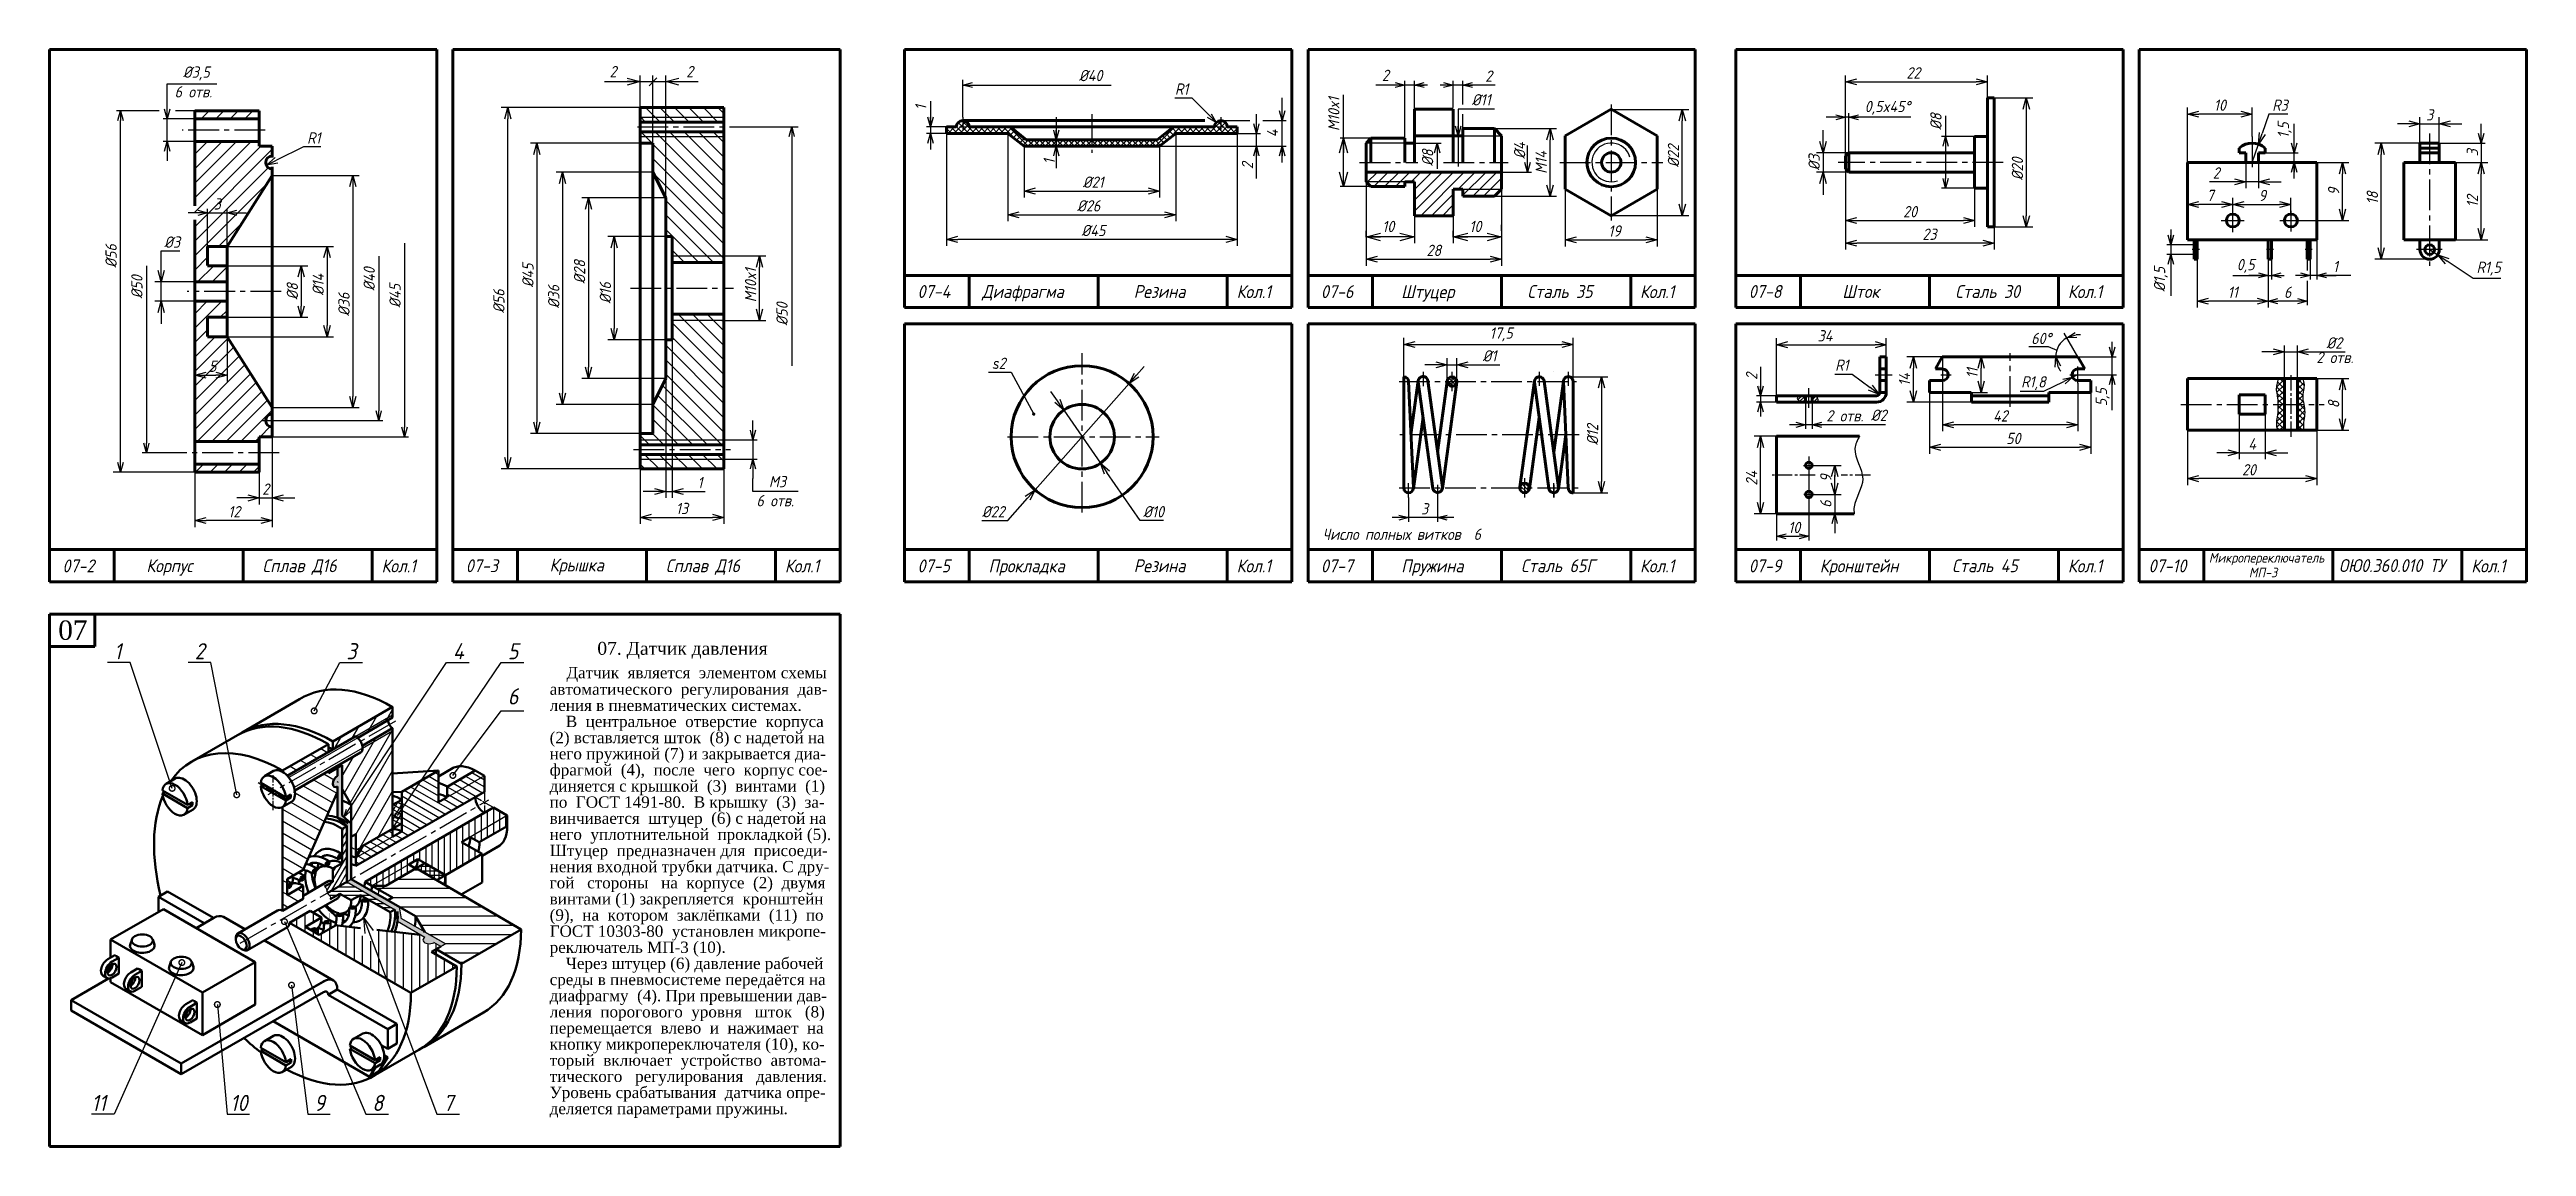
# Model space of a CAD drawing. Header units: millimetres. Extents: x -255 to 513, y 132 to 472.
import ezdxf

# ---------------------------------------------------------------- set-up
doc = ezdxf.new("R2010")
doc.units = ezdxf.units.MM
doc.header["$LTSCALE"] = 0.5
doc.linetypes.add('CENTER2', pattern=[28.575, 19.05, -3.175, 3.175, -3.175])
doc.layers.get('Defpoints').update_dxf_attribs({"color": 5})
doc.styles.get("Standard").update_dxf_attribs({"font": 'isocpeui.ttf', "width": 0.9})
doc.styles.add('стиль1', font='TIMES.TTF')
doc.dimstyles.new('Standart 1', dxfattribs={"dimtxt": 3.5, "dimasz": 3.5, "dimexe": 2, "dimexo": 0, "dimgap": 1, "dimtad": 1, "dimtoh": 1, "dimdec": 0, "dimtxsty": 'Standard', "dimblk": 'OPEN30', "dimcen": 2.5, "dimadec": 0, "dimazin": 0, "dimtfac": 1, "dimtdec": 0, "dimtmove": 0, "dimatfit": 3, "dimldrblk": 'DOTSMALL', "dimfxl": 0, "dimarcsym": 0})
pattern_1 = [(45, (-4, -28), (-2.245064, 2.245064), [])]
pattern_2 = [(150, (-4, -28), (-1.5875, -2.74963), [])]
pattern_3 = [(60, (-4, -28), (-2.74963, 1.5875), [])]
pattern_4 = [(135, (-20, 287), (-0.561266, -0.561266), [])]

msp = doc.modelspace()

# ---------------------------------------------------------------- texts
at = {"color": 7, "lineweight": -3, "width": 0.9}
for s, p in [('6 отв.', (-216.24, 457.15)), ('2', (-81.43, 463.41)), ('2', (-57.67, 463.41)), ('10', (158, 415.41)), ('10', (185, 415.41)), ('2 отв.', (295.62, 356.71)), ('6 отв.', (-35.93, 330.41))]:
    msp.add_text(s, height=3.5, dxfattribs=at).set_placement(p)
at = {"color": 7, "width": 0.9}
for s, height, p in [('07-4', 4, (14, 395)), ('Диафрагма', 4, (34, 395)), ('Резина', 4, (81, 395)), ('Кол.1', 4, (112.89, 394.95)), ('07-6', 4, (139, 394.95)), ('Штуцер', 4, (163.89, 394.95)), ('Сталь 35', 4, (203, 395)), ('Кол.1', 4, (237.89, 394.95)), ('07-8', 4, (271.6, 395)), ('Шток', 4, (300.6, 395)), ('Сталь 30', 4, (335.6, 395)), ('Кол.1', 4, (370.5, 394.95)), ('Число полных витков  6', 3.5, (139.53, 320)), ('Микропереключатель', 3, (414.18, 312.97)), ('07-2', 4, (-251, 309.95)), ('Корпус', 4, (-225, 310)), ('Сплав Д16', 4, (-189, 310)), ('Кол.1', 4, (-152.11, 309.95)), ('07-3', 4, (-126, 310)), ('Крышка', 4, (-100.03, 310.22)), ('Сплав Д16', 4, (-64, 310)), ('Кол.1', 4, (-27.11, 309.95)), ('07-5', 4, (14, 309.95)), ('Прокладка', 4, (36, 309.95)), ('Резина', 4, (81, 310)), ('Кол.1', 4, (112.89, 309.95)), ('07-7', 4, (139, 309.95)), ('Пружина', 4, (163.89, 309.95)), ('Сталь 65Г', 4, (201, 310)), ('Кол.1', 4, (237.89, 309.95)), ('07-9', 4, (271.6, 309.95)), ('Кронштейн', 4, (293.6, 309.95)), ('Сталь 45', 4, (334.6, 310)), ('Кол.1', 4, (370.5, 309.95)), ('07-10', 4, (395.5, 309.95)), ('МП-3', 3, (426.57, 308.41)), ('ОЮ0.360.010 ТУ', 4, (454.5, 310.05)), ('Кол.1', 4, (495.5, 309.95))]:
    msp.add_text(s, height=height, dxfattribs=at).set_placement(p)
at = {"color": 7, "lineweight": -3, "ltscale": 0.3, "width": 0.9}
for s, height, p in [('s2', 3.5, (37, 373)), ('1', 5, (-235, 283)), ('2', 5, (-210, 283)), ('3', 5, (-163, 283)), ('4', 5, (-130, 283)), ('5', 5, (-113, 283)), ('6', 5, (-113, 269)), ('11', 5, (-242, 143)), ('10', 5, (-199, 143)), ('9', 5, (-173, 143)), ('8', 5, (-155, 143)), ('7', 5, (-133, 143))]:
    msp.add_text(s, height=height, dxfattribs=at).set_placement(p)
at = {"color": 7, "lineweight": 30, "style": 'стиль1'}
msp.add_text('07', height=6, dxfattribs=at).set_placement((-252.3, 289.03))
at = {"color": 7, "ltscale": 0.3, "style": 'стиль1'}
for s, height, p in [('07. Датчик давления', 4, (-85.23, 284.39)), ('Датчик  является  элементом схемы', 3.5, (-94.82, 277.11)), ('ления в пневматических системах.', 3.5, (-100, 267)), ('автоматического  регулирования  дав-', 3.5, (-100, 272))]:
    msp.add_text(s, height=height, dxfattribs=at).set_placement(p)
at = {"color": 7, "style": 'стиль1'}
for s, p in [('В  центральное  отверстие  корпуса', (-95, 262)), ('него пружиной (7) и закрывается диа-', (-100, 252)), ('(2) вставляется шток  (8) с надетой на', (-100, 257)), ('диняется с крышкой  (3)  винтами  (1)', (-100, 242)), ('фрагмой  (4),  после  чего  корпус сое-', (-100, 247)), ('по  ГОСТ 1491-80.  В крышку  (3)  за-', (-100, 237)), ('винчивается  штуцер  (6) с надетой на', (-100, 232)), ('него  уплотнительной  прокладкой (5).', (-100, 227)), ('Штуцер  предназначен для  присоеди-', (-100, 222)), ('нения входной трубки датчика. С дру-', (-100, 217)), ('гой   стороны   на  корпусе  (2)  двумя', (-100, 212)), ('винтами (1) закрепляется  кронштейн', (-100, 207)), ('ГОСТ 10303-80  установлен микропе-', (-100, 197)), ('(9),  на  котором  заклёпками  (11)  по', (-100, 202)), ('реключатель МП-3 (10).', (-100, 192)), ('среды в пневмосистеме передаётся на', (-100, 182)), ('Через штуцер (6) давление рабочей', (-95, 187)), ('диафрагму  (4). При превышении дав-', (-100, 177)), ('ления  порогового  уровня   шток   (8)', (-100, 172)), ('перемещается  влево  и  нажимает  на', (-100, 167)), ('кнопку микропереключателя (10), ко-', (-100, 162)), ('торый  включает  устройство  автома-', (-100, 157)), ('тического   регулирования   давления.', (-100, 152)), ('Уровень срабатывания  датчика опре-', (-100, 147)), ('деляется параметрами пружины.', (-100, 142))]:
    msp.add_text(s, height=3.5, dxfattribs=at).set_placement(p)
at = {"color": 7, "lineweight": -3, "char_height": 3.5, "attachment_point": 5}
for s, insert in [('%%c3,5', (-209.49, 464.6)), ('%%c40', (67.66, 463.93)), ('R1', (95.85, 459.75)), ('\\A1;2', (159, 464)), ('2', (191, 463.75)), ('%%c11', (188.69, 456.43)), ('\\A1;3', (-203, 424.14)), ('M3', (-29.41, 338.07)), ('3', (171.16, 329.65))]:
    msp.add_mtext(s, dxfattribs=dict(at, insert=insert))
at = {"color": 7, "lineweight": -3, "char_height": 3.5, "attachment_point": 5, "rotation": 90}
for s, insert in [('1', (15, 454)), ('\\A1;M10x1', (143, 452)), ('4', (124, 446)), ('%%C8', (329.6, 449.66)), ('1', (54.78, 437.23)), ('2', (116.25, 436)), ('%%c8', (172.07, 438.45)), ('%%c4', (200.58, 440.68)), ('%%c56', (-235.93, 408)), ('\\A1;%%c50', (-227.93, 398.42)), ('\\A1;%%c40', (-155.93, 400.86)), ('\\A1;%%c45', (-147.93, 395.66)), ('\\A1;%%c50', (-28, 390))]:
    msp.add_mtext(s, dxfattribs=dict(at, insert=insert))
at = {"color": 7, "lineweight": -3, "ltscale": 0.5, "char_height": 3.5, "attachment_point": 5}
for s, insert in [('0,5x45%%d', (314.6, 453.93)), ('0,5', (425.6, 404.93)), ('1', (453.42, 404.75)), ('6', (438.6, 396.75)), ('60°', (362.25, 382.45)), ('2 {\\fISOCPEUR|b0|i1|c204|p34;отв. }', (453.24, 376.54)), ('R1,8', (359.82, 368.59)), ('%%c2', (311.91, 358.64)), ('10', (285.68, 323.87))]:
    msp.add_mtext(s, dxfattribs=dict(at, insert=insert))
at = {"color": 7, "lineweight": -3, "ltscale": 0.5, "char_height": 3.5, "attachment_point": 5, "rotation": 90}
for s, insert in [('1,5', (437.68, 447)), ('3', (495.85, 440)), ('%%c1,5', (399.3, 400.78)), ('2', (272.47, 370.7)), ('5,5', (381.27, 364.26)), ('6', (295.47, 331.12))]:
    msp.add_mtext(s, dxfattribs=dict(at, insert=insert))

# ---------------------------------------------------------------- blocks, each defined once
blk = doc.blocks.new('_Open30')
at = {"color": 0, "linetype": 'ByBlock', "lineweight": -2}
for p, q in [((-1, 0.27), (0, 0)), ((0, 0), (-1, -0.27)), ((0, 0), (-1, 0))]:
    blk.add_line(p, q, dxfattribs=at)
blk = doc.blocks.new('*D98')
at = {"color": 0, "lineweight": -2}
for p, q in [((-186, 433), (-159, 433)), ((-161, 429.5), (-161, 364.5)), ((-186, 361), (-159, 361))]:
    blk.add_line(p, q, dxfattribs=at)
at = {"layer": 'Defpoints', "color": 0}
for p in [(-186, 433), (-186, 361), (-161, 361)]:
    blk.add_point(p, dxfattribs=at)
at = {"color": 0, "lineweight": -2, "xscale": 3.5, "yscale": 3.5, "zscale": 3.5}
for p, rotation in [((-161, 433), 90), ((-161, 361), 270)]:
    blk.add_blockref('_Open30', p, dxfattribs=dict(at, rotation=rotation))
at = {"color": 0, "lineweight": -3, "insert": (-163.75, 393), "char_height": 3.5, "attachment_point": 5, "rotation": 90}
blk.add_mtext('%%c36', dxfattribs=at)
blk = doc.blocks.new('_DotSmall')
at = {"color": 0, "linetype": 'ByBlock', "const_width": 0.5}
blk.add_lwpolyline([(-0.0625, 0, 1), (0.0625, 0, 1)], format="xyb", close=True, dxfattribs=at)
blk = doc.blocks.new('*D99')
at = {"color": 0, "lineweight": -2}
for p, q in [((-220.38, 403.5), (-220.38, 409.57)), ((-220.38, 409.57), (-214.62, 409.57)), ((-210, 400), (-222.38, 400)), ((-220.38, 394), (-220.38, 400)), ((-210, 394), (-222.38, 394)), ((-220.38, 390.5), (-220.38, 387))]:
    blk.add_line(p, q, dxfattribs=at)
at = {"layer": 'Defpoints', "color": 0}
for p in [(-210, 400), (-220.38, 394), (-210, 394)]:
    blk.add_point(p, dxfattribs=at)
at = {"color": 0, "lineweight": -2, "xscale": 3.5, "yscale": 3.5, "zscale": 3.5}
for p, rotation in [((-220.38, 400), 270), ((-220.38, 394), 90)]:
    blk.add_blockref('_Open30', p, dxfattribs=dict(at, rotation=rotation))
at = {"color": 0, "lineweight": -3, "insert": (-217, 412.32), "char_height": 3.5, "attachment_point": 5}
blk.add_mtext('%%c3', dxfattribs=at)
blk = doc.blocks.new('*D100')
at = {"color": 0, "lineweight": -2}
for p, q in [((-201, 411), (-167, 411)), ((-169, 407.5), (-169, 386.5)), ((-201, 383), (-167, 383))]:
    blk.add_line(p, q, dxfattribs=at)
at = {"layer": 'Defpoints', "color": 0}
for p in [(-201, 411), (-201, 383), (-169, 383)]:
    blk.add_point(p, dxfattribs=at)
at = {"color": 0, "lineweight": -2, "xscale": 3.5, "yscale": 3.5, "zscale": 3.5}
for p, rotation in [((-169, 411), 90), ((-169, 383), 270)]:
    blk.add_blockref('_Open30', p, dxfattribs=dict(at, rotation=rotation))
at = {"color": 0, "lineweight": -3, "insert": (-171.75, 399.15), "char_height": 3.5, "attachment_point": 5, "rotation": 90}
blk.add_mtext('%%c14', dxfattribs=at)
blk = doc.blocks.new('*D101')
at = {"color": 0, "lineweight": -2}
for p, q in [((-201, 405), (-175, 405)), ((-177, 401.5), (-177, 392.5)), ((-201.09, 389), (-175, 389))]:
    blk.add_line(p, q, dxfattribs=at)
at = {"layer": 'Defpoints', "color": 0}
for p in [(-201, 405), (-201.09, 389), (-177, 389)]:
    blk.add_point(p, dxfattribs=at)
at = {"color": 0, "lineweight": -2, "xscale": 3.5, "yscale": 3.5, "zscale": 3.5}
for p, rotation in [((-177, 405), 90), ((-177, 389), 270)]:
    blk.add_blockref('_Open30', p, dxfattribs=dict(at, rotation=rotation))
at = {"color": 0, "lineweight": -3, "insert": (-179.75, 397), "char_height": 3.5, "attachment_point": 5, "rotation": 90}
blk.add_mtext('%%c8', dxfattribs=at)
blk = doc.blocks.new('*D102')
at = {"color": 0, "lineweight": -2}
for p, q in [((-210, 341), (-210, 324)), ((-186, 333), (-186, 324)), ((-189.5, 326), (-206.5, 326))]:
    blk.add_line(p, q, dxfattribs=at)
at = {"layer": 'Defpoints', "color": 0}
for p in [(-210, 341), (-186, 333), (-210, 326)]:
    blk.add_point(p, dxfattribs=at)
at = {"color": 0, "lineweight": -2, "xscale": 3.5, "yscale": 3.5, "zscale": 3.5, "rotation": 180}
blk.add_blockref('_Open30', (-210, 326), dxfattribs=at)
at = {"color": 0, "lineweight": -2, "xscale": 3.5, "yscale": 3.5, "zscale": 3.5}
blk.add_blockref('_Open30', (-186, 326), dxfattribs=at)
at = {"color": 0, "lineweight": -3, "insert": (-197.76, 328.75), "char_height": 3.5, "attachment_point": 5}
blk.add_mtext('12', dxfattribs=at)
blk = doc.blocks.new('*D103')
at = {"color": 0, "lineweight": -2}
for p, q in [((-200, 382.9), (-200, 369.09)), ((-210, 370.54), (-210, 373.09)), ((-206.5, 371.09), (-203.5, 371.09))]:
    blk.add_line(p, q, dxfattribs=at)
at = {"layer": 'Defpoints', "color": 0}
for p in [(-200, 382.9), (-210, 370.54), (-200, 371.09)]:
    blk.add_point(p, dxfattribs=at)
at = {"color": 0, "lineweight": -2, "xscale": 3.5, "yscale": 3.5, "zscale": 3.5, "rotation": 180}
blk.add_blockref('_Open30', (-210, 371.09), dxfattribs=at)
at = {"color": 0, "lineweight": -2, "xscale": 3.5, "yscale": 3.5, "zscale": 3.5}
blk.add_blockref('_Open30', (-200, 371.09), dxfattribs=at)
at = {"color": 0, "lineweight": -3, "insert": (-204.44, 373.84), "char_height": 3.5, "attachment_point": 5}
blk.add_mtext('5', dxfattribs=at)
blk = doc.blocks.new('*D104')
at = {"color": 0, "lineweight": -2}
for p, q in [((-63.67, 414), (-82, 414)), ((-80, 410.5), (-80, 385.5)), ((-63.67, 382), (-82, 382))]:
    blk.add_line(p, q, dxfattribs=at)
at = {"layer": 'Defpoints', "color": 0}
for p in [(-63.67, 414), (-80, 382), (-63.67, 382)]:
    blk.add_point(p, dxfattribs=at)
at = {"color": 0, "lineweight": -2, "xscale": 3.5, "yscale": 3.5, "zscale": 3.5}
for p, rotation in [((-80, 414), 90), ((-80, 382), 270)]:
    blk.add_blockref('_Open30', p, dxfattribs=dict(at, rotation=rotation))
at = {"color": 0, "lineweight": -3, "insert": (-82.75, 396.58), "char_height": 3.5, "attachment_point": 5, "rotation": 90}
blk.add_mtext('%%c16', dxfattribs=at)
blk = doc.blocks.new('*D105')
at = {"color": 0, "lineweight": -2}
for p, q in [((-64, 426), (-90, 426)), ((-88, 422.5), (-88, 373.5)), ((-64, 370), (-90, 370))]:
    blk.add_line(p, q, dxfattribs=at)
at = {"layer": 'Defpoints', "color": 0}
for p in [(-64, 426), (-88, 370), (-64, 370)]:
    blk.add_point(p, dxfattribs=at)
at = {"color": 0, "lineweight": -2, "xscale": 3.5, "yscale": 3.5, "zscale": 3.5}
for p, rotation in [((-88, 426), 90), ((-88, 370), 270)]:
    blk.add_blockref('_Open30', p, dxfattribs=dict(at, rotation=rotation))
at = {"color": 0, "lineweight": -3, "insert": (-90.75, 403.08), "char_height": 3.5, "attachment_point": 5, "rotation": 90}
blk.add_mtext('%%c28', dxfattribs=at)
blk = doc.blocks.new('*D106')
at = {"color": 0, "lineweight": -2}
for p, q in [((-68, 434), (-98, 434)), ((-96, 430.5), (-96, 365.5)), ((-68, 362), (-98, 362))]:
    blk.add_line(p, q, dxfattribs=at)
at = {"layer": 'Defpoints', "color": 0}
for p in [(-68, 434), (-96, 362), (-68, 362)]:
    blk.add_point(p, dxfattribs=at)
at = {"color": 0, "lineweight": -2, "xscale": 3.5, "yscale": 3.5, "zscale": 3.5}
for p, rotation in [((-96, 434), 90), ((-96, 362), 270)]:
    blk.add_blockref('_Open30', p, dxfattribs=dict(at, rotation=rotation))
at = {"color": 0, "lineweight": -3, "insert": (-98.75, 395.4), "char_height": 3.5, "attachment_point": 5, "rotation": 90}
blk.add_mtext('%%c36', dxfattribs=at)
blk = doc.blocks.new('*D107')
at = {"color": 0, "lineweight": -2}
for p, q in [((-72, 443), (-106, 443)), ((-104, 439.5), (-104, 356.5)), ((-72, 353), (-106, 353))]:
    blk.add_line(p, q, dxfattribs=at)
at = {"layer": 'Defpoints', "color": 0}
for p in [(-72, 443), (-104, 353), (-72, 353)]:
    blk.add_point(p, dxfattribs=at)
at = {"color": 0, "lineweight": -2, "xscale": 3.5, "yscale": 3.5, "zscale": 3.5}
for p, rotation in [((-104, 443), 90), ((-104, 353), 270)]:
    blk.add_blockref('_Open30', p, dxfattribs=dict(at, rotation=rotation))
at = {"color": 0, "lineweight": -3, "insert": (-106.75, 402), "char_height": 3.5, "attachment_point": 5, "rotation": 90}
blk.add_mtext('%%c45', dxfattribs=at)
blk = doc.blocks.new('*D108')
at = {"color": 0, "lineweight": -2}
for p, q in [((-62, 382), (-62, 333)), ((-64, 370), (-64, 333)), ((-67.5, 335), (-71, 335)), ((-64, 335), (-62, 335)), ((-58.5, 335), (-51.86, 335))]:
    blk.add_line(p, q, dxfattribs=at)
at = {"layer": 'Defpoints', "color": 0}
for p in [(-62, 382), (-64, 370), (-64, 335)]:
    blk.add_point(p, dxfattribs=at)
at = {"color": 0, "lineweight": -2, "xscale": 3.5, "yscale": 3.5, "zscale": 3.5}
blk.add_blockref('_Open30', (-64, 335), dxfattribs=at)
at = {"color": 0, "lineweight": -2, "xscale": 3.5, "yscale": 3.5, "zscale": 3.5, "rotation": 180}
blk.add_blockref('_Open30', (-62, 335), dxfattribs=at)
at = {"color": 0, "lineweight": -3, "insert": (-53.43, 337.75), "char_height": 3.5, "attachment_point": 5}
blk.add_mtext('1', dxfattribs=at)
blk = doc.blocks.new('*D109')
at = {"color": 0, "lineweight": -2}
for p, q in [((-72, 342), (-72, 325)), ((-46, 342), (-46, 325)), ((-68.5, 327), (-49.5, 327))]:
    blk.add_line(p, q, dxfattribs=at)
at = {"layer": 'Defpoints', "color": 0}
for p in [(-72, 342), (-46, 342), (-46, 327)]:
    blk.add_point(p, dxfattribs=at)
at = {"color": 0, "lineweight": -2, "xscale": 3.5, "yscale": 3.5, "zscale": 3.5, "rotation": 180}
blk.add_blockref('_Open30', (-72, 327), dxfattribs=at)
at = {"color": 0, "lineweight": -2, "xscale": 3.5, "yscale": 3.5, "zscale": 3.5}
blk.add_blockref('_Open30', (-46, 327), dxfattribs=at)
at = {"color": 0, "lineweight": -3, "insert": (-59, 329.75), "char_height": 3.5, "attachment_point": 5}
blk.add_mtext('13', dxfattribs=at)
blk = doc.blocks.new('*D110')
at = {"color": 0, "lineweight": -2}
for p, q in [((-46.71, 408.05), (-33, 408.05)), ((-35, 391.5), (-35, 404.55)), ((-46.67, 388), (-33, 388))]:
    blk.add_line(p, q, dxfattribs=at)
at = {"layer": 'Defpoints', "color": 0}
for p in [(-46.71, 408.05), (-35, 408.05), (-46.67, 388)]:
    blk.add_point(p, dxfattribs=at)
at = {"color": 0, "lineweight": -2, "xscale": 3.5, "yscale": 3.5, "zscale": 3.5}
for p, rotation in [((-35, 408.05), 90), ((-35, 388), 270)]:
    blk.add_blockref('_Open30', p, dxfattribs=dict(at, rotation=rotation))
at = {"color": 0, "lineweight": -3, "insert": (-37.75, 398.95), "char_height": 3.5, "attachment_point": 5, "rotation": 90}
blk.add_mtext('M10x1', dxfattribs=at)
blk = doc.blocks.new('*D111')
at = {"color": 0, "lineweight": -2}
for p, q in [((-176.26, 441.84), (-184.66, 437.67)), ((-170.92, 441.84), (-176.26, 441.84))]:
    blk.add_line(p, q, dxfattribs=at)
at = {"layer": 'Defpoints', "color": 0}
for p in [(-187.79, 436.11), (-186, 437)]:
    blk.add_point(p, dxfattribs=at)
at = {"color": 0, "lineweight": -2, "xscale": 3.5, "yscale": 3.5, "zscale": 3.5, "rotation": 206.4173592359019}
blk.add_blockref('_Open30', (-187.79, 436.11), dxfattribs=at)
at = {"color": 0, "lineweight": -3, "insert": (-173.09, 444.59), "char_height": 3.5, "attachment_point": 5}
blk.add_mtext('R1', dxfattribs=at)
blk = doc.blocks.new('*D112')
at = {"color": 0, "lineweight": -2}
for p, q in [((-186, 352), (-186, 331)), ((-190, 341), (-190, 331)), ((-193.5, 333), (-197, 333)), ((-190, 333), (-186, 333)), ((-182.5, 333), (-179, 333))]:
    blk.add_line(p, q, dxfattribs=at)
at = {"layer": 'Defpoints', "color": 0}
for p in [(-186, 352), (-190, 341), (-186, 333)]:
    blk.add_point(p, dxfattribs=at)
at = {"color": 0, "lineweight": -2, "xscale": 3.5, "yscale": 3.5, "zscale": 3.5}
blk.add_blockref('_Open30', (-190, 333), dxfattribs=at)
at = {"color": 0, "lineweight": -2, "xscale": 3.5, "yscale": 3.5, "zscale": 3.5, "rotation": 180}
blk.add_blockref('_Open30', (-186, 333), dxfattribs=at)
at = {"color": 0, "lineweight": -3, "insert": (-188, 335.75), "char_height": 3.5, "attachment_point": 5}
blk.add_mtext('2', dxfattribs=at)
blk = doc.blocks.new('*D113')
at = {"color": 0, "lineweight": -2}
for p, q in [((-72, 454), (-115, 454)), ((-113, 345.5), (-113, 450.5)), ((-72, 342), (-115, 342))]:
    blk.add_line(p, q, dxfattribs=at)
at = {"layer": 'Defpoints', "color": 0}
for p in [(-113, 454), (-72, 454), (-72, 342)]:
    blk.add_point(p, dxfattribs=at)
at = {"color": 0, "lineweight": -2, "xscale": 3.5, "yscale": 3.5, "zscale": 3.5}
for p, rotation in [((-113, 454), 90), ((-113, 342), 270)]:
    blk.add_blockref('_Open30', p, dxfattribs=dict(at, rotation=rotation))
at = {"color": 0, "lineweight": -3, "insert": (-115.75, 394), "char_height": 3.5, "attachment_point": 5, "rotation": 90}
blk.add_mtext('%%c56', dxfattribs=at)
blk = doc.blocks.new('*D58')
at = {"color": 0, "lineweight": -2}
for p, q in [((347.6, 457), (359.6, 457)), ((357.6, 453.5), (357.6, 420.5)), ((347.6, 417), (359.6, 417))]:
    blk.add_line(p, q, dxfattribs=at)
at = {"layer": 'Defpoints', "color": 0}
for p in [(347.6, 457), (347.6, 417), (357.6, 417)]:
    blk.add_point(p, dxfattribs=at)
at = {"color": 0, "lineweight": -2, "xscale": 3.5, "yscale": 3.5, "zscale": 3.5}
for p, rotation in [((357.6, 457), 90), ((357.6, 417), 270)]:
    blk.add_blockref('_Open30', p, dxfattribs=dict(at, rotation=rotation))
at = {"color": 0, "lineweight": -3, "insert": (354.85, 435), "char_height": 3.5, "attachment_point": 5, "rotation": 90}
blk.add_mtext('%%c20', dxfattribs=at)
blk = doc.blocks.new('*D59')
at = {"color": 0, "lineweight": -2}
for p, q in [((294.6, 443.5), (294.6, 447)), ((302.6, 440), (292.6, 440)), ((294.6, 440), (294.6, 434)), ((302.6, 434), (292.6, 434)), ((294.6, 430.5), (294.6, 427))]:
    blk.add_line(p, q, dxfattribs=at)
at = {"layer": 'Defpoints', "color": 0}
for p in [(302.6, 440), (294.6, 434), (302.6, 434)]:
    blk.add_point(p, dxfattribs=at)
at = {"color": 0, "lineweight": -2, "xscale": 3.5, "yscale": 3.5, "zscale": 3.5}
for p, rotation in [((294.6, 440), 270), ((294.6, 434), 90)]:
    blk.add_blockref('_Open30', p, dxfattribs=dict(at, rotation=rotation))
at = {"color": 0, "lineweight": -3, "insert": (291.85, 437), "char_height": 3.5, "attachment_point": 5, "rotation": 90}
blk.add_mtext('%%C3', dxfattribs=at)
blk = doc.blocks.new('*D60')
at = {"color": 0, "lineweight": -2}
for p, q in [((301.6, 434), (301.6, 410)), ((347.6, 417), (347.6, 410)), ((344.1, 412), (305.1, 412))]:
    blk.add_line(p, q, dxfattribs=at)
at = {"layer": 'Defpoints', "color": 0}
for p in [(301.6, 434), (347.6, 417), (301.6, 412)]:
    blk.add_point(p, dxfattribs=at)
at = {"color": 0, "lineweight": -2, "xscale": 3.5, "yscale": 3.5, "zscale": 3.5, "rotation": 180}
blk.add_blockref('_Open30', (301.6, 412), dxfattribs=at)
at = {"color": 0, "lineweight": -2, "xscale": 3.5, "yscale": 3.5, "zscale": 3.5}
blk.add_blockref('_Open30', (347.6, 412), dxfattribs=at)
at = {"color": 0, "lineweight": -3, "insert": (327.6, 414.75), "char_height": 3.5, "attachment_point": 5}
blk.add_mtext('23', dxfattribs=at)
blk = doc.blocks.new('*D61')
at = {"color": 0, "lineweight": -2}
for p, q in [((301.6, 439), (301.6, 464)), ((305.1, 462), (342.1, 462)), ((345.6, 457), (345.6, 464))]:
    blk.add_line(p, q, dxfattribs=at)
at = {"layer": 'Defpoints', "color": 0}
for p in [(345.6, 462), (345.6, 457), (301.6, 439)]:
    blk.add_point(p, dxfattribs=at)
at = {"color": 0, "lineweight": -2, "xscale": 3.5, "yscale": 3.5, "zscale": 3.5, "rotation": 180}
blk.add_blockref('_Open30', (301.6, 462), dxfattribs=at)
at = {"color": 0, "lineweight": -2, "xscale": 3.5, "yscale": 3.5, "zscale": 3.5}
blk.add_blockref('_Open30', (345.6, 462), dxfattribs=at)
at = {"color": 0, "lineweight": -3, "insert": (322.6, 464.75), "char_height": 3.5, "attachment_point": 5}
blk.add_mtext('22', dxfattribs=at)
blk = doc.blocks.new('*D62')
at = {"color": 0, "lineweight": -2}
for p, q in [((301.6, 435), (301.6, 417)), ((341.6, 429), (341.6, 417)), ((305.1, 419), (338.1, 419))]:
    blk.add_line(p, q, dxfattribs=at)
at = {"layer": 'Defpoints', "color": 0}
for p in [(301.6, 435), (341.6, 429), (341.6, 419)]:
    blk.add_point(p, dxfattribs=at)
at = {"color": 0, "lineweight": -2, "xscale": 3.5, "yscale": 3.5, "zscale": 3.5, "rotation": 180}
blk.add_blockref('_Open30', (301.6, 419), dxfattribs=at)
at = {"color": 0, "lineweight": -2, "xscale": 3.5, "yscale": 3.5, "zscale": 3.5}
blk.add_blockref('_Open30', (341.6, 419), dxfattribs=at)
at = {"color": 0, "lineweight": -3, "insert": (321.6, 421.75), "char_height": 3.5, "attachment_point": 5}
blk.add_mtext('20', dxfattribs=at)
blk = doc.blocks.new('*D63')
at = {"color": 0, "lineweight": -2}
for p, q in [((280.22, 352.12), (273.22, 352.12)), ((275.22, 331.62), (275.22, 348.62)), ((280.22, 328.12), (273.22, 328.12))]:
    blk.add_line(p, q, dxfattribs=at)
at = {"layer": 'Defpoints', "color": 0}
for p in [(275.22, 352.12), (280.22, 352.12), (280.22, 328.12)]:
    blk.add_point(p, dxfattribs=at)
at = {"color": 0, "lineweight": -2, "xscale": 3.5, "yscale": 3.5, "zscale": 3.5}
for p, rotation in [((275.22, 352.12), 90), ((275.22, 328.12), 270)]:
    blk.add_blockref('_Open30', p, dxfattribs=dict(at, rotation=rotation))
at = {"color": 0, "lineweight": -3, "insert": (272.47, 339.12), "char_height": 3.5, "attachment_point": 5, "rotation": 90}
blk.add_mtext('24', dxfattribs=at)
blk = doc.blocks.new('*D64')
at = {"color": 0, "lineweight": -2}
for p, q in [((291.22, 343.12), (300.22, 343.12)), ((298.22, 337.62), (298.22, 339.62)), ((291.22, 334.12), (300.22, 334.12))]:
    blk.add_line(p, q, dxfattribs=at)
at = {"layer": 'Defpoints', "color": 0}
for p in [(291.22, 343.12), (298.22, 343.12), (291.22, 334.12)]:
    blk.add_point(p, dxfattribs=at)
at = {"color": 0, "lineweight": -2, "xscale": 3.5, "yscale": 3.5, "zscale": 3.5}
for p, rotation in [((298.22, 343.12), 90), ((298.22, 334.12), 270)]:
    blk.add_blockref('_Open30', p, dxfattribs=dict(at, rotation=rotation))
at = {"color": 0, "lineweight": -3, "insert": (295.47, 339.12), "char_height": 3.5, "attachment_point": 5, "rotation": 90}
blk.add_mtext('9', dxfattribs=at)
blk = doc.blocks.new('*D65')
at = {"color": 0, "lineweight": -2}
for p, q in [((327.6, 365.7), (327.6, 346.7)), ((377.6, 365.7), (377.6, 346.7)), ((331.1, 348.7), (374.1, 348.7))]:
    blk.add_line(p, q, dxfattribs=at)
at = {"layer": 'Defpoints', "color": 0}
for p in [(327.6, 365.7), (377.6, 365.7), (377.6, 348.7)]:
    blk.add_point(p, dxfattribs=at)
at = {"color": 0, "lineweight": -2, "xscale": 3.5, "yscale": 3.5, "zscale": 3.5, "rotation": 180}
blk.add_blockref('_Open30', (327.6, 348.7), dxfattribs=at)
at = {"color": 0, "lineweight": -2, "xscale": 3.5, "yscale": 3.5, "zscale": 3.5}
blk.add_blockref('_Open30', (377.6, 348.7), dxfattribs=at)
at = {"color": 0, "lineweight": -3, "insert": (353.6, 351.45), "char_height": 3.5, "attachment_point": 5}
blk.add_mtext('50', dxfattribs=at)
blk = doc.blocks.new('*D66')
at = {"color": 0, "lineweight": -2}
for p, q in [((298.29, 371.41), (303.62, 371.41)), ((303.62, 371.41), (309.22, 367.2))]:
    blk.add_line(p, q, dxfattribs=at)
at = {"layer": 'Defpoints', "color": 0}
for p in [(311.22, 365.7), (312.02, 365.1)]:
    blk.add_point(p, dxfattribs=at)
at = {"color": 0, "lineweight": -2, "xscale": 3.5, "yscale": 3.5, "zscale": 3.5, "rotation": 323.0724111916018}
blk.add_blockref('_Open30', (312.02, 365.1), dxfattribs=at)
at = {"color": 0, "lineweight": -3, "insert": (300.45, 374.16), "char_height": 3.5, "attachment_point": 5}
blk.add_mtext('R1', dxfattribs=at)
blk = doc.blocks.new('*D67')
at = {"color": 0, "lineweight": -2}
for p, q in [((280.22, 364.7), (280.22, 382.52)), ((283.72, 380.52), (310.72, 380.52)), ((314.22, 376.7), (314.22, 382.52))]:
    blk.add_line(p, q, dxfattribs=at)
at = {"layer": 'Defpoints', "color": 0}
for p in [(314.22, 380.52), (314.22, 376.7), (280.22, 364.7)]:
    blk.add_point(p, dxfattribs=at)
at = {"color": 0, "lineweight": -2, "xscale": 3.5, "yscale": 3.5, "zscale": 3.5, "rotation": 180}
blk.add_blockref('_Open30', (280.22, 380.52), dxfattribs=at)
at = {"color": 0, "lineweight": -2, "xscale": 3.5, "yscale": 3.5, "zscale": 3.5}
blk.add_blockref('_Open30', (314.22, 380.52), dxfattribs=at)
at = {"color": 0, "lineweight": -3, "insert": (295.22, 383.27), "char_height": 3.5, "attachment_point": 5}
blk.add_mtext('34', dxfattribs=at)
blk = doc.blocks.new('*D68')
at = {"color": 0, "lineweight": -2}
for p, q in [((331.58, 376.7), (320.6, 376.7)), ((322.6, 366.2), (322.6, 373.2)), ((340.58, 362.7), (320.6, 362.7))]:
    blk.add_line(p, q, dxfattribs=at)
at = {"layer": 'Defpoints', "color": 0}
for p in [(322.6, 376.7), (331.58, 376.7), (340.58, 362.7)]:
    blk.add_point(p, dxfattribs=at)
at = {"color": 0, "lineweight": -2, "xscale": 3.5, "yscale": 3.5, "zscale": 3.5}
for p, rotation in [((322.6, 376.7), 90), ((322.6, 362.7), 270)]:
    blk.add_blockref('_Open30', p, dxfattribs=dict(at, rotation=rotation))
at = {"color": 0, "lineweight": -3, "insert": (319.85, 369.7), "char_height": 3.5, "attachment_point": 5, "rotation": 90}
blk.add_mtext('14', dxfattribs=at)
blk = doc.blocks.new('*D69')
at = {"color": 0, "lineweight": -2}
for p, q in [((352.6, 376.7), (341.6, 376.7)), ((343.6, 369.2), (343.6, 373.2)), ((340.58, 365.7), (345.6, 365.7))]:
    blk.add_line(p, q, dxfattribs=at)
at = {"layer": 'Defpoints', "color": 0}
for p in [(343.6, 376.7), (352.6, 376.7), (340.58, 365.7)]:
    blk.add_point(p, dxfattribs=at)
at = {"color": 0, "lineweight": -2, "xscale": 3.5, "yscale": 3.5, "zscale": 3.5}
for p, rotation in [((343.6, 376.7), 90), ((343.6, 365.7), 270)]:
    blk.add_blockref('_Open30', p, dxfattribs=dict(at, rotation=rotation))
at = {"color": 0, "lineweight": -3, "insert": (340.85, 371.7), "char_height": 3.5, "attachment_point": 5, "rotation": 90}
blk.add_mtext('11', dxfattribs=at)
blk = doc.blocks.new('*D70')
at = {"color": 0, "lineweight": -2}
for p, q in [((331.6, 376.73), (331.6, 353.7)), ((373.58, 368.6), (373.58, 353.7)), ((370.08, 355.7), (335.1, 355.7))]:
    blk.add_line(p, q, dxfattribs=at)
at = {"layer": 'Defpoints', "color": 0}
for p in [(331.6, 376.73), (373.58, 368.6), (331.6, 355.7)]:
    blk.add_point(p, dxfattribs=at)
at = {"color": 0, "lineweight": -2, "xscale": 3.5, "yscale": 3.5, "zscale": 3.5, "rotation": 180}
blk.add_blockref('_Open30', (331.6, 355.7), dxfattribs=at)
at = {"color": 0, "lineweight": -2, "xscale": 3.5, "yscale": 3.5, "zscale": 3.5}
blk.add_blockref('_Open30', (373.58, 355.7), dxfattribs=at)
at = {"color": 0, "lineweight": -3, "insert": (349.6, 358.45), "char_height": 3.5, "attachment_point": 5}
blk.add_mtext('42', dxfattribs=at)
blk = doc.blocks.new('*D71')
at = {"color": 0, "lineweight": -2}
for p, q in [((447.6, 370), (457.6, 370)), ((455.6, 357.5), (455.6, 366.5)), ((447.6, 354), (457.6, 354))]:
    blk.add_line(p, q, dxfattribs=at)
at = {"layer": 'Defpoints', "color": 0}
for p in [(447.6, 370), (455.6, 370), (447.6, 354)]:
    blk.add_point(p, dxfattribs=at)
at = {"color": 0, "lineweight": -2, "xscale": 3.5, "yscale": 3.5, "zscale": 3.5}
for p, rotation in [((455.6, 370), 90), ((455.6, 354), 270)]:
    blk.add_blockref('_Open30', p, dxfattribs=dict(at, rotation=rotation))
at = {"color": 0, "lineweight": -3, "insert": (452.85, 362), "char_height": 3.5, "attachment_point": 5, "rotation": 90}
blk.add_mtext('8', dxfattribs=at)
blk = doc.blocks.new('*D72')
at = {"color": 0, "lineweight": -2}
for p, q in [((407.6, 354), (407.6, 337)), ((447.6, 354), (447.6, 337)), ((444.1, 339), (411.1, 339))]:
    blk.add_line(p, q, dxfattribs=at)
at = {"layer": 'Defpoints', "color": 0}
for p in [(407.6, 354), (447.6, 354), (407.6, 339)]:
    blk.add_point(p, dxfattribs=at)
at = {"color": 0, "lineweight": -2, "xscale": 3.5, "yscale": 3.5, "zscale": 3.5, "rotation": 180}
blk.add_blockref('_Open30', (407.6, 339), dxfattribs=at)
at = {"color": 0, "lineweight": -2, "xscale": 3.5, "yscale": 3.5, "zscale": 3.5}
blk.add_blockref('_Open30', (447.6, 339), dxfattribs=at)
at = {"color": 0, "lineweight": -3, "insert": (426.6, 341.75), "char_height": 3.5, "attachment_point": 5}
blk.add_mtext('20', dxfattribs=at)
blk = doc.blocks.new('*D73')
at = {"color": 0, "lineweight": -2}
for p, q in [((490.6, 437), (500.6, 437)), ((498.6, 416.5), (498.6, 433.5)), ((490.6, 413), (500.6, 413))]:
    blk.add_line(p, q, dxfattribs=at)
at = {"layer": 'Defpoints', "color": 0}
for p in [(490.6, 437), (498.6, 437), (490.6, 413)]:
    blk.add_point(p, dxfattribs=at)
at = {"color": 0, "lineweight": -2, "xscale": 3.5, "yscale": 3.5, "zscale": 3.5}
for p, rotation in [((498.6, 437), 90), ((498.6, 413), 270)]:
    blk.add_blockref('_Open30', p, dxfattribs=dict(at, rotation=rotation))
at = {"color": 0, "lineweight": -3, "insert": (495.85, 425), "char_height": 3.5, "attachment_point": 5, "rotation": 90}
blk.add_mtext('12', dxfattribs=at)
blk = doc.blocks.new('*D74')
at = {"color": 0, "lineweight": -2}
for p, q in [((421.6, 421.4), (421.6, 426)), ((425.1, 424), (436.1, 424)), ((439.6, 421.4), (439.6, 426))]:
    blk.add_line(p, q, dxfattribs=at)
at = {"layer": 'Defpoints', "color": 0}
for p in [(439.6, 424), (421.6, 421.4), (439.6, 421.4)]:
    blk.add_point(p, dxfattribs=at)
at = {"color": 0, "lineweight": -2, "xscale": 3.5, "yscale": 3.5, "zscale": 3.5, "rotation": 180}
blk.add_blockref('_Open30', (421.6, 424), dxfattribs=at)
at = {"color": 0, "lineweight": -2, "xscale": 3.5, "yscale": 3.5, "zscale": 3.5}
blk.add_blockref('_Open30', (439.6, 424), dxfattribs=at)
at = {"color": 0, "lineweight": -3, "insert": (430.76, 426.75), "char_height": 3.5, "attachment_point": 5}
blk.add_mtext('9', dxfattribs=at)
blk = doc.blocks.new('*D75')
at = {"color": 0, "lineweight": -2}
for p, q in [((407.6, 427.05), (407.6, 422)), ((418.1, 424), (411.1, 424)), ((421.6, 424), (421.6, 426))]:
    blk.add_line(p, q, dxfattribs=at)
at = {"layer": 'Defpoints', "color": 0}
for p in [(407.6, 427.05), (407.6, 424), (421.6, 424)]:
    blk.add_point(p, dxfattribs=at)
at = {"color": 0, "lineweight": -2, "xscale": 3.5, "yscale": 3.5, "zscale": 3.5, "rotation": 180}
blk.add_blockref('_Open30', (407.6, 424), dxfattribs=at)
at = {"color": 0, "lineweight": -2, "xscale": 3.5, "yscale": 3.5, "zscale": 3.5}
blk.add_blockref('_Open30', (421.6, 424), dxfattribs=at)
at = {"color": 0, "lineweight": -3, "insert": (414.6, 426.77), "char_height": 3.5, "attachment_point": 5}
blk.add_mtext('7', dxfattribs=at)
blk = doc.blocks.new('*D76')
at = {"color": 0, "lineweight": -2}
for p, q in [((447.6, 437), (457.6, 437)), ((455.6, 422.5), (455.6, 433.5)), ((443.02, 419), (457.6, 419))]:
    blk.add_line(p, q, dxfattribs=at)
at = {"layer": 'Defpoints', "color": 0}
for p in [(447.6, 437), (455.6, 437), (443.02, 419)]:
    blk.add_point(p, dxfattribs=at)
at = {"color": 0, "lineweight": -2, "xscale": 3.5, "yscale": 3.5, "zscale": 3.5}
for p, rotation in [((455.6, 437), 90), ((455.6, 419), 270)]:
    blk.add_blockref('_Open30', p, dxfattribs=dict(at, rotation=rotation))
at = {"color": 0, "lineweight": -3, "insert": (452.85, 428), "char_height": 3.5, "attachment_point": 5, "rotation": 90}
blk.add_mtext('9', dxfattribs=at)
blk = doc.blocks.new('*D77')
at = {"color": 0, "lineweight": -2}
for p, q in [((434.1, 378.31), (430.6, 378.31)), ((437.6, 370), (437.6, 380.31)), ((437.6, 378.31), (441.6, 378.31)), ((441.6, 370), (441.6, 380.31)), ((445.1, 378.31), (456.44, 378.31))]:
    blk.add_line(p, q, dxfattribs=at)
at = {"layer": 'Defpoints', "color": 0}
for p in [(441.6, 378.31), (437.6, 370), (441.6, 370)]:
    blk.add_point(p, dxfattribs=at)
at = {"color": 0, "lineweight": -2, "xscale": 3.5, "yscale": 3.5, "zscale": 3.5}
blk.add_blockref('_Open30', (437.6, 378.31), dxfattribs=at)
at = {"color": 0, "lineweight": -2, "xscale": 3.5, "yscale": 3.5, "zscale": 3.5, "rotation": 180}
blk.add_blockref('_Open30', (441.6, 378.31), dxfattribs=at)
at = {"color": 0, "lineweight": -3, "insert": (453.06, 381.06), "char_height": 3.5, "attachment_point": 5}
blk.add_mtext('%%c2', dxfattribs=at)
blk = doc.blocks.new('*D78')
at = {"color": 0, "lineweight": -2}
for p, q in [((482.6, 410), (485.1, 408.34)), ((496.1, 401), (488.01, 406.39)), ((504.7, 401), (496.1, 401))]:
    blk.add_line(p, q, dxfattribs=at)
at = {"layer": 'Defpoints', "color": 0}
for p in [(482.6, 410), (485.1, 408.34)]:
    blk.add_point(p, dxfattribs=at)
at = {"color": 0, "lineweight": -2, "xscale": 3.5, "yscale": 3.5, "zscale": 3.5, "rotation": 146.309932474025}
blk.add_blockref('_Open30', (485.1, 408.34), dxfattribs=at)
at = {"color": 0, "lineweight": -3, "insert": (500.9, 404.1), "char_height": 3.5, "attachment_point": 5}
blk.add_mtext('R1,5', dxfattribs=at)
blk = doc.blocks.new('*D79')
at = {"color": 0, "lineweight": -2}
for p, q in [((479.65, 443), (465.6, 443)), ((467.6, 410.5), (467.6, 439.5)), ((482.6, 407), (465.6, 407))]:
    blk.add_line(p, q, dxfattribs=at)
at = {"layer": 'Defpoints', "color": 0}
for p in [(467.6, 443), (479.65, 443), (482.6, 407)]:
    blk.add_point(p, dxfattribs=at)
at = {"color": 0, "lineweight": -2, "xscale": 3.5, "yscale": 3.5, "zscale": 3.5}
for p, rotation in [((467.6, 443), 90), ((467.6, 407), 270)]:
    blk.add_blockref('_Open30', p, dxfattribs=dict(at, rotation=rotation))
at = {"color": 0, "lineweight": -3, "insert": (464.85, 426), "char_height": 3.5, "attachment_point": 5, "rotation": 90}
blk.add_mtext('18', dxfattribs=at)
blk = doc.blocks.new('*D80')
at = {"color": 0, "lineweight": -2}
for p, q in [((476.1, 449), (472.6, 449)), ((479.6, 443), (479.6, 451)), ((479.6, 449), (485.6, 449)), ((485.6, 443), (485.6, 451)), ((489.1, 449), (492.6, 449))]:
    blk.add_line(p, q, dxfattribs=at)
at = {"layer": 'Defpoints', "color": 0}
for p in [(485.6, 449), (479.6, 443), (485.6, 443)]:
    blk.add_point(p, dxfattribs=at)
at = {"color": 0, "lineweight": -2, "xscale": 3.5, "yscale": 3.5, "zscale": 3.5}
blk.add_blockref('_Open30', (479.6, 449), dxfattribs=at)
at = {"color": 0, "lineweight": -2, "xscale": 3.5, "yscale": 3.5, "zscale": 3.5, "rotation": 180}
blk.add_blockref('_Open30', (485.6, 449), dxfattribs=at)
at = {"color": 0, "lineweight": -3, "insert": (482.6, 451.75), "char_height": 3.5, "attachment_point": 5}
blk.add_mtext('3', dxfattribs=at)
blk = doc.blocks.new('*D81')
at = {"color": 0, "lineweight": -2}
for p, q in [((423.6, 359), (423.6, 345)), ((431.6, 359), (431.6, 345)), ((420.1, 347), (416.6, 347)), ((423.6, 347), (431.6, 347)), ((435.1, 347), (438.6, 347))]:
    blk.add_line(p, q, dxfattribs=at)
at = {"layer": 'Defpoints', "color": 0}
for p in [(423.6, 359), (431.6, 359), (431.6, 347)]:
    blk.add_point(p, dxfattribs=at)
at = {"color": 0, "lineweight": -2, "xscale": 3.5, "yscale": 3.5, "zscale": 3.5}
blk.add_blockref('_Open30', (423.6, 347), dxfattribs=at)
at = {"color": 0, "lineweight": -2, "xscale": 3.5, "yscale": 3.5, "zscale": 3.5, "rotation": 180}
blk.add_blockref('_Open30', (431.6, 347), dxfattribs=at)
at = {"color": 0, "lineweight": -3, "insert": (427.6, 349.75), "char_height": 3.5, "attachment_point": 5}
blk.add_mtext('4', dxfattribs=at)
blk = doc.blocks.new('*D82')
at = {"color": 0, "lineweight": -2}
for p, q in [((407.6, 437), (407.6, 454)), ((427.6, 445), (427.6, 454)), ((424.1, 452), (411.1, 452))]:
    blk.add_line(p, q, dxfattribs=at)
at = {"layer": 'Defpoints', "color": 0}
for p in [(407.6, 452), (427.6, 445), (407.6, 437)]:
    blk.add_point(p, dxfattribs=at)
at = {"color": 0, "lineweight": -2, "xscale": 3.5, "yscale": 3.5, "zscale": 3.5, "rotation": 180}
blk.add_blockref('_Open30', (407.6, 452), dxfattribs=at)
at = {"color": 0, "lineweight": -2, "xscale": 3.5, "yscale": 3.5, "zscale": 3.5}
blk.add_blockref('_Open30', (427.6, 452), dxfattribs=at)
at = {"color": 0, "lineweight": -3, "insert": (417.6, 454.75), "char_height": 3.5, "attachment_point": 5}
blk.add_mtext('10', dxfattribs=at)
blk = doc.blocks.new('*D83')
at = {"color": 0, "lineweight": -2}
for p, q in [((432.8, 452), (430.71, 445.98)), ((438.64, 452), (432.8, 452)), ((427.6, 437), (429.57, 442.67))]:
    blk.add_line(p, q, dxfattribs=at)
at = {"layer": 'Defpoints', "color": 0}
for p in [(429.57, 442.67), (427.6, 437)]:
    blk.add_point(p, dxfattribs=at)
at = {"color": 0, "lineweight": -2, "xscale": 3.5, "yscale": 3.5, "zscale": 3.5, "rotation": 250.8960188924846}
blk.add_blockref('_Open30', (429.57, 442.67), dxfattribs=at)
at = {"color": 0, "lineweight": -3, "insert": (436.22, 454.75), "char_height": 3.5, "attachment_point": 5}
blk.add_mtext('R3', dxfattribs=at)
blk = doc.blocks.new('*D84')
at = {"color": 0, "lineweight": -2}
for p, q in [((422.1, 431), (414.37, 431)), ((425.6, 437), (425.6, 429)), ((429.6, 431), (425.6, 431)), ((429.6, 437), (429.6, 429)), ((433.1, 431), (436.6, 431))]:
    blk.add_line(p, q, dxfattribs=at)
at = {"layer": 'Defpoints', "color": 0}
for p in [(425.6, 437), (425.6, 431), (429.6, 437)]:
    blk.add_point(p, dxfattribs=at)
at = {"color": 0, "lineweight": -2, "xscale": 3.5, "yscale": 3.5, "zscale": 3.5}
blk.add_blockref('_Open30', (425.6, 431), dxfattribs=at)
at = {"color": 0, "lineweight": -2, "xscale": 3.5, "yscale": 3.5, "zscale": 3.5, "rotation": 180}
blk.add_blockref('_Open30', (429.6, 431), dxfattribs=at)
at = {"color": 0, "lineweight": -3, "insert": (416.48, 433.75), "char_height": 3.5, "attachment_point": 5}
blk.add_mtext('2', dxfattribs=at)
blk = doc.blocks.new('*D85')
at = {"color": 0, "lineweight": -2}
for p, q in [((410.6, 407), (410.6, 392)), ((432.6, 400.77), (432.6, 392)), ((429.1, 394), (414.1, 394))]:
    blk.add_line(p, q, dxfattribs=at)
at = {"layer": 'Defpoints', "color": 0}
for p in [(410.6, 407), (432.6, 400.77), (410.6, 394)]:
    blk.add_point(p, dxfattribs=at)
at = {"color": 0, "lineweight": -2, "xscale": 3.5, "yscale": 3.5, "zscale": 3.5, "rotation": 180}
blk.add_blockref('_Open30', (410.6, 394), dxfattribs=at)
at = {"color": 0, "lineweight": -2, "xscale": 3.5, "yscale": 3.5, "zscale": 3.5}
blk.add_blockref('_Open30', (432.6, 394), dxfattribs=at)
at = {"color": 0, "lineweight": -3, "insert": (421.6, 396.75), "char_height": 3.5, "attachment_point": 5}
blk.add_mtext('11', dxfattribs=at)
blk = doc.blocks.new('*D86')
at = {"color": 0, "lineweight": -2}
for p, q in [((23, 446), (23, 411.16)), ((113, 446), (113, 411.16)), ((109.5, 413.16), (26.5, 413.16))]:
    blk.add_line(p, q, dxfattribs=at)
at = {"layer": 'Defpoints', "color": 0}
for p in [(23, 446), (113, 446), (23, 413.16)]:
    blk.add_point(p, dxfattribs=at)
at = {"color": 0, "lineweight": -2, "xscale": 3.5, "yscale": 3.5, "zscale": 3.5, "rotation": 180}
blk.add_blockref('_Open30', (23, 413.16), dxfattribs=at)
at = {"color": 0, "lineweight": -2, "xscale": 3.5, "yscale": 3.5, "zscale": 3.5}
blk.add_blockref('_Open30', (113, 413.16), dxfattribs=at)
at = {"color": 0, "lineweight": -3, "insert": (68.51, 415.91), "char_height": 3.5, "attachment_point": 5}
blk.add_mtext('%%c45', dxfattribs=at)
blk = doc.blocks.new('*D87')
at = {"color": 0, "lineweight": -2}
for p, q in [((42, 446), (42, 418.8)), ((94, 446), (94, 418.8)), ((45.5, 420.8), (90.5, 420.8))]:
    blk.add_line(p, q, dxfattribs=at)
at = {"layer": 'Defpoints', "color": 0}
for p in [(42, 446), (94, 446), (94, 420.8)]:
    blk.add_point(p, dxfattribs=at)
at = {"color": 0, "lineweight": -2, "xscale": 3.5, "yscale": 3.5, "zscale": 3.5, "rotation": 180}
blk.add_blockref('_Open30', (42, 420.8), dxfattribs=at)
at = {"color": 0, "lineweight": -2, "xscale": 3.5, "yscale": 3.5, "zscale": 3.5}
blk.add_blockref('_Open30', (94, 420.8), dxfattribs=at)
at = {"color": 0, "lineweight": -3, "insert": (67.03, 423.55), "char_height": 3.5, "attachment_point": 5}
blk.add_mtext('%%c26', dxfattribs=at)
blk = doc.blocks.new('*D88')
at = {"color": 0, "lineweight": -2}
for p, q in [((47, 442), (47, 426.14)), ((89, 442), (89, 426.14)), ((50.5, 428.14), (85.5, 428.14))]:
    blk.add_line(p, q, dxfattribs=at)
at = {"layer": 'Defpoints', "color": 0}
for p in [(47, 442), (89, 442), (89, 428.14)]:
    blk.add_point(p, dxfattribs=at)
at = {"color": 0, "lineweight": -2, "xscale": 3.5, "yscale": 3.5, "zscale": 3.5, "rotation": 180}
blk.add_blockref('_Open30', (47, 428.14), dxfattribs=at)
at = {"color": 0, "lineweight": -2, "xscale": 3.5, "yscale": 3.5, "zscale": 3.5}
blk.add_blockref('_Open30', (89, 428.14), dxfattribs=at)
at = {"color": 0, "lineweight": -3, "insert": (68.44, 430.89), "char_height": 3.5, "attachment_point": 5}
blk.add_mtext('%%c21', dxfattribs=at)
blk = doc.blocks.new('*D89')
at = {"color": 0, "lineweight": -2}
for p, q in [((164.66, 369.1), (164.66, 382.6)), ((168.16, 380.6), (213.66, 380.6)), ((217.16, 369.1), (217.16, 382.6))]:
    blk.add_line(p, q, dxfattribs=at)
at = {"layer": 'Defpoints', "color": 0}
for p in [(217.16, 380.6), (164.66, 369.1), (217.16, 369.1)]:
    blk.add_point(p, dxfattribs=at)
at = {"color": 0, "lineweight": -2, "xscale": 3.5, "yscale": 3.5, "zscale": 3.5, "rotation": 180}
blk.add_blockref('_Open30', (164.66, 380.6), dxfattribs=at)
at = {"color": 0, "lineweight": -2, "xscale": 3.5, "yscale": 3.5, "zscale": 3.5}
blk.add_blockref('_Open30', (217.16, 380.6), dxfattribs=at)
at = {"color": 0, "lineweight": -3, "insert": (194.88, 383.7), "char_height": 3.5, "attachment_point": 5}
blk.add_mtext('17,5', dxfattribs=at)
blk = doc.blocks.new('*D90')
at = {"color": 0, "lineweight": -2}
for p, q in [((215.66, 370.6), (227.93, 370.6)), ((225.93, 367.1), (225.93, 338.1)), ((217.16, 334.6), (227.93, 334.6))]:
    blk.add_line(p, q, dxfattribs=at)
at = {"layer": 'Defpoints', "color": 0}
for p in [(215.66, 370.6), (217.16, 334.6), (225.93, 334.6)]:
    blk.add_point(p, dxfattribs=at)
at = {"color": 0, "lineweight": -2, "xscale": 3.5, "yscale": 3.5, "zscale": 3.5}
for p, rotation in [((225.93, 370.6), 90), ((225.93, 334.6), 270)]:
    blk.add_blockref('_Open30', p, dxfattribs=dict(at, rotation=rotation))
at = {"color": 0, "lineweight": -3, "insert": (223.18, 352.63), "char_height": 3.5, "attachment_point": 5, "rotation": 90}
blk.add_mtext('%%c12', dxfattribs=at)
blk = doc.blocks.new('*D91')
at = {"color": 0, "lineweight": -2}
for p, q in [((153, 431), (153, 405)), ((195, 428.75), (195, 405)), ((156.5, 407), (191.5, 407))]:
    blk.add_line(p, q, dxfattribs=at)
at = {"layer": 'Defpoints', "color": 0}
for p in [(153, 431), (195, 428.75), (195, 407)]:
    blk.add_point(p, dxfattribs=at)
at = {"color": 0, "lineweight": -2, "xscale": 3.5, "yscale": 3.5, "zscale": 3.5, "rotation": 180}
blk.add_blockref('_Open30', (153, 407), dxfattribs=at)
at = {"color": 0, "lineweight": -2, "xscale": 3.5, "yscale": 3.5, "zscale": 3.5}
blk.add_blockref('_Open30', (195, 407), dxfattribs=at)
at = {"color": 0, "lineweight": -3, "insert": (174, 409.75), "char_height": 3.5, "attachment_point": 5}
blk.add_mtext('28', dxfattribs=at)
blk = doc.blocks.new('*D92')
at = {"color": 0, "lineweight": -2}
for p, q in [((228.98, 453.45), (253, 453.45)), ((251, 424.05), (251, 449.95)), ((228.98, 420.55), (253, 420.55))]:
    blk.add_line(p, q, dxfattribs=at)
at = {"layer": 'Defpoints', "color": 0}
for p in [(228.98, 453.45), (251, 453.45), (228.98, 420.55)]:
    blk.add_point(p, dxfattribs=at)
at = {"color": 0, "lineweight": -2, "xscale": 3.5, "yscale": 3.5, "zscale": 3.5}
for p, rotation in [((251, 453.45), 90), ((251, 420.55), 270)]:
    blk.add_blockref('_Open30', p, dxfattribs=dict(at, rotation=rotation))
at = {"color": 0, "lineweight": -3, "insert": (248.25, 439), "char_height": 3.5, "attachment_point": 5, "rotation": 90}
blk.add_mtext('%%c22', dxfattribs=at)
blk = doc.blocks.new('*D93')
at = {"color": 0, "lineweight": -2}
for p, q in [((214.73, 428.77), (214.73, 411)), ((243.23, 428.77), (243.23, 411)), ((218.23, 413), (239.73, 413))]:
    blk.add_line(p, q, dxfattribs=at)
at = {"layer": 'Defpoints', "color": 0}
for p in [(214.73, 428.77), (243.23, 428.77), (243.23, 413)]:
    blk.add_point(p, dxfattribs=at)
at = {"color": 0, "lineweight": -2, "xscale": 3.5, "yscale": 3.5, "zscale": 3.5, "rotation": 180}
blk.add_blockref('_Open30', (214.73, 413), dxfattribs=at)
at = {"color": 0, "lineweight": -2, "xscale": 3.5, "yscale": 3.5, "zscale": 3.5}
blk.add_blockref('_Open30', (243.23, 413), dxfattribs=at)
at = {"color": 0, "lineweight": -3, "insert": (230, 415.75), "char_height": 3.5, "attachment_point": 5}
blk.add_mtext('19', dxfattribs=at)
blk = doc.blocks.new('*D94')
at = {"color": 0, "lineweight": -2}
for p, q in [((57.32, 363.1), (55.32, 365.98)), ((59.31, 360.22), (70.69, 343.78)), ((83, 326), (72.68, 340.9)), ((90.27, 326), (83, 326))]:
    blk.add_line(p, q, dxfattribs=at)
at = {"layer": 'Defpoints', "color": 0}
for p in [(59.31, 360.22), (70.69, 343.78)]:
    blk.add_point(p, dxfattribs=at)
at = {"color": 0, "lineweight": -2, "xscale": 3.5, "yscale": 3.5, "zscale": 3.5}
for p, rotation in [((59.31, 360.22), 304.6951535312347), ((70.69, 343.78), 124.6951535312347)]:
    blk.add_blockref('_Open30', p, dxfattribs=dict(at, rotation=rotation))
at = {"color": 0, "lineweight": -3, "insert": (87.14, 328.75), "char_height": 3.5, "attachment_point": 5}
blk.add_mtext('%%c10', dxfattribs=at)
blk = doc.blocks.new('*D95')
at = {"color": 0, "lineweight": -2}
for p, q in [((79.58, 368.48), (50.42, 335.52)), ((81.9, 371.1), (84.21, 373.72)), ((42, 326), (48.1, 332.9)), ((33.96, 326), (42, 326))]:
    blk.add_line(p, q, dxfattribs=at)
at = {"layer": 'Defpoints', "color": 0}
for p in [(79.58, 368.48), (50.42, 335.52)]:
    blk.add_point(p, dxfattribs=at)
at = {"color": 0, "lineweight": -2, "xscale": 3.5, "yscale": 3.5, "zscale": 3.5}
for p, rotation in [((79.58, 368.48), 228.5035316447845), ((50.42, 335.52), 48.50353164478452)]:
    blk.add_blockref('_Open30', p, dxfattribs=dict(at, rotation=rotation))
at = {"color": 0, "lineweight": -3, "insert": (37.48, 328.75), "char_height": 3.5, "attachment_point": 5}
blk.add_mtext('%%c22', dxfattribs=at)
blk = doc.blocks.new('*D96')
at = {"color": 0, "lineweight": -2}
for p, q in [((192.75, 447.5), (212, 447.5)), ((210, 430), (210, 444)), ((192.75, 426.5), (212, 426.5))]:
    blk.add_line(p, q, dxfattribs=at)
at = {"layer": 'Defpoints', "color": 0}
for p in [(192.75, 447.5), (210, 447.5), (192.75, 426.5)]:
    blk.add_point(p, dxfattribs=at)
at = {"color": 0, "lineweight": -2, "xscale": 3.5, "yscale": 3.5, "zscale": 3.5}
for p, rotation in [((210, 447.5), 90), ((210, 426.5), 270)]:
    blk.add_blockref('_Open30', p, dxfattribs=dict(at, rotation=rotation))
at = {"color": 0, "lineweight": -3, "insert": (207.25, 437), "char_height": 3.5, "attachment_point": 5, "rotation": 90}
blk.add_mtext('M14', dxfattribs=at)
blk = doc.blocks.new('*D97')
at = {"color": 0, "lineweight": -2}
for p, q in [((178.16, 369.09), (178.16, 376.29)), ((181.16, 369.03), (181.16, 376.29)), ((174.66, 374.29), (171.16, 374.29)), ((178.16, 374.29), (181.16, 374.29)), ((184.66, 374.29), (194.4, 374.29))]:
    blk.add_line(p, q, dxfattribs=at)
at = {"layer": 'Defpoints', "color": 0}
for p in [(178.16, 369.09), (181.16, 374.29), (181.16, 369.03)]:
    blk.add_point(p, dxfattribs=at)
at = {"color": 0, "lineweight": -2, "xscale": 3.5, "yscale": 3.5, "zscale": 3.5}
blk.add_blockref('_Open30', (178.16, 374.29), dxfattribs=at)
at = {"color": 0, "lineweight": -2, "xscale": 3.5, "yscale": 3.5, "zscale": 3.5, "rotation": 180}
blk.add_blockref('_Open30', (181.16, 374.29), dxfattribs=at)
at = {"color": 0, "lineweight": -3, "insert": (191.28, 377.04), "char_height": 3.5, "attachment_point": 5}
blk.add_mtext('%%c1', dxfattribs=at)

# ---------------------------------------------------------------- dimensions: what is measured, and where the dimension line sits
at = {"color": 7, "lineweight": -3}
for base, p1, p2, text, picture, middle in [((345.6, 462), (301.6, 439), (345.6, 457), '22', '*D61', (322.6, 462)), ((195, 407), (153, 431), (195, 428.75), '28', '*D91', (174, 407)), ((341.6, 419), (301.6, 435), (341.6, 429), '20', '*D62', (321.6, 419)), ((301.6, 412), (347.6, 417), (301.6, 434), '23', '*D60', (327.6, 412)), ((243.23, 413), (214.73, 428.77), (243.23, 428.77), '19', '*D93', (230, 413)), ((-200, 371.09), (-210, 370.54), (-200, 382.9), '5', '*D103', (-204.44, 371.09)), ((-64, 335), (-62, 382), (-64, 370), '1', '*D108', (-53.43, 335)), ((181.16, 374.29), (178.16, 369.09), (181.16, 369.03), '%%c1', '*D97', (191.28, 374.29)), ((-186, 333), (-190, 341), (-186, 352), '2', '*D112', (-188, 333)), ((-210, 326), (-186, 333), (-210, 341), '12', '*D102', (-197.76, 326)), ((-46, 327), (-72, 342), (-46, 342), '13', '*D109', (-59, 327))]:
    dim = msp.add_linear_dim(base=base, p1=p1, p2=p2, text=text, dimstyle='Standart 1', dxfattribs=at)
    dim.commit()
    dim.dimension.update_dxf_attribs({"geometry": picture, "text_midpoint": middle, "dimtype": 160})
for base, p1, p2, text, picture, middle in [((-113, 454), (-72, 342), (-72, 454), '%%c56', '*D113', (-113, 394)), ((251, 453.45), (228.98, 420.55), (228.98, 453.45), '%%c22', '*D92', (251, 439)), ((357.6, 417), (347.6, 457), (347.6, 417), '%%c20', '*D58', (357.6, 435)), ((210, 447.5), (192.75, 426.5), (192.75, 447.5), 'M14', '*D96', (210, 437)), ((294.6, 434), (302.6, 440), (302.6, 434), '%%C3', '*D59', (294.6, 437)), ((-104, 353), (-72, 443), (-72, 353), '%%c45', '*D107', (-104, 402)), ((-161, 361), (-186, 433), (-186, 361), '%%c36', '*D98', (-161, 393)), ((-96, 362), (-68, 434), (-68, 362), '%%c36', '*D106', (-96, 395.4)), ((-88, 370), (-64, 426), (-64, 370), '%%c28', '*D105', (-88, 403.08)), ((-220.38, 394), (-210, 400), (-210, 394), '%%c3', '*D99', (-217, 409.57)), ((-169, 383), (-201, 411), (-201, 383), '%%c14', '*D100', (-169, 399.15)), ((-35, 408.05), (-46.67, 388), (-46.71, 408.05), 'M10x1', '*D110', (-35, 398.95)), ((-177, 389), (-201, 405), (-201.09, 389), '%%c8', '*D101', (-177, 397))]:
    dim = msp.add_linear_dim(base=base, p1=p1, p2=p2, angle=90, text=text, dimstyle='Standart 1', dxfattribs=at)
    dim.commit()
    dim.dimension.update_dxf_attribs({"geometry": picture, "text_midpoint": middle, "dimtype": 160})
at = {"color": 7, "lineweight": -3, "ltscale": 0.5}
for base, p1, p2, text, picture, middle in [((407.6, 452), (427.6, 445), (407.6, 437), '10', '*D82', (417.6, 452)), ((485.6, 449), (479.6, 443), (485.6, 443), '3', '*D80', (482.6, 449)), ((425.6, 431), (429.6, 437), (425.6, 437), '2', '*D84', (416.48, 431)), ((407.6, 424), (421.6, 424), (407.6, 427.05), '7', '*D75', (414.6, 424)), ((439.6, 424), (421.6, 421.4), (439.6, 421.4), '9', '*D74', (430.76, 424)), ((410.6, 394), (432.6, 400.77), (410.6, 407), '11', '*D85', (421.6, 394)), ((441.6, 378.31), (437.6, 370), (441.6, 370), '%%c2', '*D77', (453.06, 378.31)), ((407.6, 339), (447.6, 354), (407.6, 354), '20', '*D72', (426.6, 339)), ((431.6, 347), (423.6, 359), (431.6, 359), '4', '*D81', (427.6, 347))]:
    dim = msp.add_linear_dim(base=base, p1=p1, p2=p2, text=text, dimstyle='Standart 1', dxfattribs=at)
    dim.commit()
    dim.dimension.update_dxf_attribs({"geometry": picture, "text_midpoint": middle, "dimtype": 160})
for center, mpoint, text, picture, middle in [((427.6, 437), (429.57, 442.67), 'R3', '*D83', (436.22, 452)), ((482.6, 410), (485.1, 408.34), 'R1,5', '*D78', (500.9, 401))]:
    dim = msp.add_radius_dim(center=center, mpoint=mpoint, text=text, dimstyle='Standart 1', dxfattribs=at)
    dim.commit()
    dim.dimension.update_dxf_attribs({"geometry": picture, "text_midpoint": middle, "dimtype": 164})
at = {"color": 7, "lineweight": -3}
dim = msp.add_radius_dim(center=(-186, 437), mpoint=(-187.79, 436.11), text='R1', dimstyle='Standart 1', dxfattribs=at)
dim.commit()
dim.dimension.update_dxf_attribs({"geometry": '*D111', "text_midpoint": (-173.09, 441.84), "dimtype": 164})
at = {"color": 7, "lineweight": -3, "ltscale": 0.3}
for base, p1, p2, text, picture, middle in [((23, 413.16), (113, 446), (23, 446), '%%c45', '*D86', (68.51, 413.16)), ((94, 420.8), (42, 446), (94, 446), '%%c26', '*D87', (67.03, 420.8)), ((89, 428.14), (47, 442), (89, 442), '%%c21', '*D88', (68.44, 428.14)), ((217.16, 380.6), (164.66, 369.1), (217.16, 369.1), '17,5', '*D89', (194.88, 380.6))]:
    dim = msp.add_linear_dim(base=base, p1=p1, p2=p2, text=text, dimstyle='Standart 1', dxfattribs=at)
    dim.commit()
    dim.dimension.update_dxf_attribs({"geometry": picture, "text_midpoint": middle, "dimtype": 160})
at = {"color": 7, "lineweight": -3, "ltscale": 0.5}
for base, p1, p2, text, picture, middle in [((467.6, 443), (482.6, 407), (479.65, 443), '18', '*D79', (467.6, 426)), ((455.6, 437), (443.02, 419), (447.6, 437), '9', '*D76', (455.6, 428)), ((498.6, 437), (490.6, 413), (490.6, 437), '12', '*D73', (498.6, 425)), ((455.6, 370), (447.6, 354), (447.6, 370), '8', '*D71', (455.6, 362))]:
    dim = msp.add_linear_dim(base=base, p1=p1, p2=p2, angle=90, text=text, dimstyle='Standart 1', dxfattribs=at)
    dim.commit()
    dim.dimension.update_dxf_attribs({"geometry": picture, "text_midpoint": middle, "dimtype": 160})
at = {"color": 7, "lineweight": -3, "ltscale": 0.3}
for base, p1, p2, text, picture, middle in [((-80, 382), (-63.67, 414), (-63.67, 382), '%%c16', '*D104', (-80, 396.58)), ((225.93, 334.6), (215.66, 370.6), (217.16, 334.6), '%%c12', '*D90', (225.93, 352.63))]:
    dim = msp.add_linear_dim(base=base, p1=p1, p2=p2, angle=90, text=text, dimstyle='Standart 1', dxfattribs=at)
    dim.commit()
    dim.dimension.update_dxf_attribs({"geometry": picture, "text_midpoint": middle, "dimtype": 160})
at = {"color": 7, "lineweight": -3, "ltscale": 0.5}
for base, p1, p2, picture, middle in [((314.22, 380.52), (280.22, 364.7), (314.22, 376.7), '*D67', (295.22, 380.52)), ((331.6, 355.7), (373.58, 368.6), (331.6, 376.73), '*D70', (349.6, 355.7)), ((377.6, 348.7), (327.6, 365.7), (377.6, 365.7), '*D65', (353.6, 348.7))]:
    dim = msp.add_linear_dim(base=base, p1=p1, p2=p2, dimstyle='Standart 1', dxfattribs=at)
    dim.commit()
    dim.dimension.update_dxf_attribs({"geometry": picture, "text_midpoint": middle, "dimtype": 160})
dim = msp.add_radius_dim(center=(311.22, 365.7), mpoint=(312.02, 365.1), dimstyle='Standart 1', dxfattribs=at)
dim.commit()
dim.dimension.update_dxf_attribs({"geometry": '*D66', "text_midpoint": (300.45, 371.41), "dimtype": 164})
for base, p1, p2, picture, middle in [((322.6, 376.7), (340.58, 362.7), (331.58, 376.7), '*D68', (322.6, 369.7)), ((343.6, 376.7), (340.58, 365.7), (352.6, 376.7), '*D69', (343.6, 371.7)), ((275.22, 352.12), (280.22, 328.12), (280.22, 352.12), '*D63', (275.22, 339.12)), ((298.22, 343.12), (291.22, 334.12), (291.22, 343.12), '*D64', (298.22, 339.12))]:
    dim = msp.add_linear_dim(base=base, p1=p1, p2=p2, angle=90, dimstyle='Standart 1', dxfattribs=at)
    dim.commit()
    dim.dimension.update_dxf_attribs({"geometry": picture, "text_midpoint": middle, "dimtype": 160})
at = {"color": 7, "lineweight": -3}
for p1, p2, text, picture, middle in [((79.58, 368.48), (50.42, 335.52), '%%c22', '*D95', (37.48, 326)), ((59.31, 360.22), (70.69, 343.78), '%%c10', '*D94', (87.14, 326))]:
    dim = msp.add_diameter_dim_2p(p1=p1, p2=p2, text=text, dimstyle='Standart 1', dxfattribs=at)
    dim.commit()
    dim.dimension.update_dxf_attribs({"geometry": picture, "text_midpoint": middle, "dimtype": 163})

# ---------------------------------------------------------------- hatches: boundary and pattern name
at = {"lineweight": -3}
h = msp.add_hatch(dxfattribs=at)
h.set_pattern_fill('ANSI31', color=256, style=0)
h.set_pattern_definition(pattern_1)
h.paths.add_polyline_path([(-190, 453), (-210, 453), (-210, 450.5), (-190, 450.5)])
h = msp.add_hatch(dxfattribs=at)
h.set_pattern_fill('ANSI31', angle=90, style=0)
h.set_pattern_definition([(135, (-277, 288), (-2.245064, -2.245064), [])])
h.paths.add_polyline_path([(-46, 451), (-46, 454), (-46.67, 454), (-64, 454), (-64, 451)])
h.paths.add_polyline_path([(-64, 451), (-64, 454), (-68, 454), (-68, 451)])
h.paths.add_polyline_path([(-68, 451), (-68, 454), (-72, 454), (-72, 451)])
h.paths.add_polyline_path([(-68, 449.49), (-68, 451), (-72, 451), (-72, 449.49)])
h.paths.add_polyline_path([(-64, 449.49), (-64, 451), (-68, 451), (-68, 449.49)])
h.paths.add_polyline_path([(-46, 449.49), (-46, 451), (-64, 451), (-64, 449.49)])
h.paths.add_polyline_path([(-72, 446.51), (-72, 445), (-68, 445), (-68, 446.51)])
h.paths.add_polyline_path([(-68, 446.51), (-68, 445), (-64, 445), (-64, 446.51)])
h.paths.add_polyline_path([(-64, 446.51), (-64, 445), (-46, 445), (-46, 446.51)])
h.paths.add_polyline_path([(-68, 445), (-72, 445), (-72, 443), (-68, 443)])
h.paths.add_polyline_path([(-68, 445), (-68, 443), (-68, 434), (-64, 426), (-64, 445)])
h.paths.add_polyline_path([(-64, 445), (-64, 426), (-64, 414), (-62, 414), (-62, 408), (-46, 408), (-46, 445)])
h.paths.add_polyline_path([(-46, 406), (-46, 408), (-62, 408), (-62, 406)])
h.paths.add_polyline_path([(-46, 388), (-46, 390), (-62, 390), (-62, 388)])
h.paths.add_polyline_path([(-62, 382), (-64, 382), (-64, 370), (-68, 362), (-68, 353), (-72, 353), (-72, 351), (-46, 351), (-46, 388), (-62, 388)])
h.paths.add_polyline_path([(-46, 349.49), (-46, 351), (-72, 351), (-72, 349.49)])
h.paths.add_polyline_path([(-72, 346.51), (-72, 345), (-46, 345), (-46, 346.51)])
h.paths.add_polyline_path([(-46, 342), (-46, 345), (-72, 345), (-72, 342)])
h = msp.add_hatch(dxfattribs=at)
h.set_pattern_fill('ANSI37', scale=0.4, style=0)
h.set_pattern_definition([(45, (-20, 372), (-0.898026, 0.898026), []), (135, (-20, 372), (-0.898026, -0.898026), [])])
h.paths.add_polyline_path([(30, 448, 1), (26, 448), (23, 448), (23, 446), (23.26, 446), (42, 446), (47, 442), (57, 442), (57, 444), (47.7, 444), (42.7, 448)])
h.paths.add_polyline_path([(57, 444), (57, 442), (68, 442), (68, 444)])
h.paths.add_polyline_path([(68, 444), (68, 442), (89, 442), (94, 446), (113, 446), (113, 448), (110, 448, 1), (106, 448), (93.3, 448), (88.3, 444)])
h = msp.add_hatch(dxfattribs=at)
h.set_pattern_fill('ANSI31', color=256, style=0)
h.set_pattern_definition(pattern_1)
h.paths.add_polyline_path([(-186, 435, -1), (-186, 439), (-186, 442), (-190, 442), (-190, 443.5), (-210, 443.5), (-210, 423.57), (-210, 421.39), (-209, 421.39), (-206, 421.39), (-200, 421.39), (-200, 411), (-186, 433)])
h.paths.add_polyline_path([(-200, 421.39), (-206, 421.39), (-206, 411), (-200, 411)], flags=17)
h.paths.add_polyline_path([(-206, 421.39), (-209, 421.39), (-210, 421.39), (-210, 419.24), (-210, 400), (-200, 400), (-200, 405), (-206, 405), (-206, 410.98)])
h.paths.add_polyline_path([(-200, 394), (-210, 394), (-210, 387), (-210, 350.5), (-190.07, 350.5), (-190, 350.57), (-190, 352), (-186, 352), (-186, 355, -1), (-186, 359), (-186, 361), (-200, 383), (-206, 383), (-206, 389), (-200, 389)])
h.paths.add_polyline_path([(-190, 343.5), (-210, 343.5), (-210, 341), (-190, 341)])
h.paths.add_polyline_path([(-204.99, 426.77), (-201.01, 426.77), (-201.01, 421.52), (-204.99, 421.52)], flags=24)
h.paths.add_polyline_path([(-206.42, 376.46), (-202.46, 376.46), (-202.46, 371.21), (-206.42, 371.21)], flags=24)
h = msp.add_hatch(dxfattribs=at)
h.set_pattern_fill('ANSI31', scale=0.75, style=0)
h.set_pattern_definition([(45, (-20, 372), (-1.683798, 1.683798), [])])
h.paths.add_polyline_path([(165, 429.5), (165, 431), (153, 431), (154.5, 429.5)], flags=17)
h.paths.add_polyline_path([(165, 431), (168, 431), (168, 420.5), (180, 420.5), (180, 421), (180, 428.75), (183, 428.75), (195, 428.75), (195, 434), (153, 434), (153, 431)])
h.paths.add_polyline_path([(183, 428.75), (183, 426.5), (192.75, 426.5), (195, 428.75)], flags=17)
at = {"ltscale": 0.5}
h = msp.add_hatch(color=7, dxfattribs=at)
edge = h.paths.add_edge_path()
edge.add_line((410.6, 411.5), (410.6, 412.45))
edge.add_spline(control_points=[(410.6, 412.45), (410.49, 412.47), (410.25, 412.47), (409.94, 412.19), (409.71, 412.21), (409.6, 412.25)], knot_values=[0.451621, 0.451621, 0.451621, 0.451621, 0.812959, 1.197725, 1.549917, 1.549917, 1.549917, 1.549917], degree=3, periodic=0)
edge.add_line((409.6, 412.25), (409.6, 411.5))
edge.add_line((409.6, 411.5), (410.6, 411.5))
h.paths.add_polyline_path([(410.6, 408.5), (409.6, 408.5), (409.6, 407), (410.6, 407)])
at = {"lineweight": -3}
h = msp.add_hatch(dxfattribs=at)
h.set_pattern_fill('ANSI31', scale=0.25, angle=90, style=0)
h.set_pattern_definition(pattern_4)
edge = h.paths.add_edge_path()
edge.add_arc((179.66, 369.1), 1.5, 0, 360)
at = {"lineweight": -3, "ltscale": 0.5}
h = msp.add_hatch(dxfattribs=at)
h.set_pattern_fill('ANSI37', scale=0.4, style=0)
h.set_pattern_definition([(45, (237.6025, 292), (-0.8980256, 0.8980256), []), (135, (237.6025, 292), (-0.8980256, -0.8980256), [])])
edge = h.paths.add_edge_path()
edge.add_line((437.6, 370), (435.65, 370))
edge.add_spline(control_points=[(435.65, 370), (435.5, 369.39), (435.22, 368.23), (434.95, 366.38), (435.52, 364.36), (435.59, 362.86), (435.6, 362)], knot_values=[0, 0, 0, 0, 1.873124, 3.618237, 5.498481, 8.09001, 8.09001, 8.09001, 8.09001], degree=3, periodic=0)
edge.add_line((435.6, 362), (437.6, 362))
edge.add_line((437.6, 362), (437.6, 370))
edge = h.paths.add_edge_path()
edge.add_spline(control_points=[(435.6, 362), (435.62, 360.93), (435.56, 359.04), (434.9, 356.38), (435.25, 354.79), (435.42, 354)], knot_values=[8.09001, 8.09001, 8.09001, 8.09001, 11.302748, 13.757495, 16.141445, 16.141445, 16.141445, 16.141445], degree=3, periodic=0)
edge.add_line((435.42, 354), (437.6, 354))
edge.add_line((437.6, 354), (437.6, 362))
edge.add_line((437.6, 362), (435.6, 362))
edge = h.paths.add_edge_path()
edge.add_spline(control_points=[(443.6, 354), (443.54, 354.79), (443.41, 356.42), (443.95, 358.89), (443.85, 360.79), (443.64, 361.83), (443.61, 362)], knot_values=[8.108819, 8.108819, 8.108819, 8.108819, 10.466795, 13.003404, 15.60563, 16.138451, 16.138451, 16.138451, 16.138451], degree=3, periodic=0)
edge.add_line((443.61, 362), (441.6, 362))
edge.add_line((441.6, 362), (441.6, 354))
edge.add_line((441.6, 354), (443.6, 354))
edge = h.paths.add_edge_path()
edge.add_spline(control_points=[(443.61, 362), (443.47, 362.62), (443.11, 364.08), (443.44, 366.16), (443.83, 368.23), (443.43, 369.4), (443.22, 370)], knot_values=[0, 0, 0, 0, 1.902588, 4.479049, 6.225337, 8.108819, 8.108819, 8.108819, 8.108819], degree=3, periodic=0)
edge.add_line((443.22, 370), (441.6, 370))
edge.add_line((441.6, 370), (441.6, 362))
edge.add_line((441.6, 362), (443.61, 362))
h = msp.add_hatch(dxfattribs=at)
h.set_pattern_fill('ANSI31', scale=0.25, style=0)
h.set_pattern_definition([(45, (115.2164, 217.7001), (-0.561266, 0.561266), [])])
edge = h.paths.add_edge_path()
edge.add_line((291.22, 362.7), (293, 362.7))
edge.add_spline(control_points=[(293, 362.7), (293.07, 362.88), (293.18, 363.38), (292.8, 364.05), (292.79, 364.54), (292.82, 364.7)], knot_values=[0.617306, 0.617306, 0.617306, 0.617306, 1.190956, 2.196039, 2.694636, 2.694636, 2.694636, 2.694636], degree=3, periodic=0)
edge.add_line((292.82, 364.7), (291.22, 364.7))
edge.add_line((291.22, 364.7), (291.22, 362.7))
edge = h.paths.add_edge_path()
edge.add_line((289.22, 364.7), (287.22, 364.7))
edge.add_spline(control_points=[(287.22, 364.7), (286.89, 364.41), (286.32, 363.91), (287.17, 363.29), (287.16, 362.89), (287.1, 362.7)], knot_values=[0, 0, 0, 0, 1.040213, 1.772128, 2.388323, 2.388323, 2.388323, 2.388323], degree=3, periodic=0)
edge.add_line((287.1, 362.7), (289.22, 362.7))
edge.add_line((289.22, 362.7), (289.22, 364.7))
at = {"lineweight": -3}
h = msp.add_hatch(dxfattribs=at)
h.set_pattern_fill('ANSI31', scale=0.25, angle=90, style=0)
h.set_pattern_definition(pattern_4)
edge = h.paths.add_edge_path()
edge.add_arc((202.16, 336.13), 1.5, 0, 360)
h = msp.add_hatch(dxfattribs=at)
h.set_pattern_fill('ANSI31', color=256, angle=15, style=0)
h.set_pattern_definition(pattern_3)
h.paths.add_polyline_path([(-148.69, 265.75), (-148.69, 268.22), (-167.17, 257.55), (-167.17, 255.08), (-160.12, 259.16)])
edge = h.paths.add_edge_path()
edge.add_line((-148.69, 264.93), (-148.69, 265.75))
edge.add_line((-148.69, 265.75), (-160.12, 259.16))
edge.add_ellipse((-160.12, 256.69), major_axis=(1.51, -2.61), ratio=0.57735, start_angle=478.12551, end_angle=495, ccw=False)
edge.add_line((-159.5, 258.69), (-148.69, 264.93))
h = msp.add_hatch(dxfattribs=at)
h.set_pattern_fill('ANSI31', color=256, angle=15, style=0)
h.set_pattern_definition(pattern_3)
edge = h.paths.add_edge_path()
edge.add_line((-148.69, 260.83), (-157.98, 255.46))
edge.add_ellipse((-160.12, 256.69), major_axis=(1.51, -2.61), ratio=0.57735, start_angle=360, end_angle=405, ccw=False)
edge.add_line((-158.61, 254.08), (-165.76, 249.95))
edge.add_line((-165.76, 249.95), (-166.3, 249.02))
edge.add_line((-166.3, 249.02), (-165.75, 249.34))
edge.add_line((-165.75, 249.34), (-164.32, 250.16))
edge.add_line((-164.32, 250.16), (-164.32, 242.77))
edge.add_line((-164.32, 242.77), (-161.48, 237.85))
edge.add_line((-161.48, 237.85), (-161.48, 232.1))
edge.add_line((-161.48, 232.1), (-161.48, 228))
edge.add_line((-161.48, 228), (-160.06, 228.82))
edge.add_line((-160.06, 228.82), (-160.06, 223.89))
edge.add_line((-160.06, 223.89), (-157.89, 225.14))
edge.add_line((-157.89, 225.14), (-148.69, 230.46))
edge.add_line((-148.69, 230.46), (-148.69, 260.83))
edge = h.paths.add_edge_path()
edge.add_line((-148.69, 260.83), (-148.69, 261.65))
edge.add_line((-148.69, 261.65), (-158.08, 256.23))
edge.add_ellipse((-160.12, 256.69), major_axis=(1.51, -2.61), ratio=0.57735, start_angle=405, end_angle=421.87449, ccw=False)
edge.add_line((-157.98, 255.46), (-148.69, 260.83))
h = msp.add_hatch(dxfattribs=at)
h.set_pattern_fill('ANSI31', color=256, angle=105, style=0)
h.set_pattern_definition(pattern_2)
edge = h.paths.add_edge_path()
edge.add_line((-168.59, 254.26), (-168.59, 256.73))
edge.add_line((-168.59, 256.73), (-182.81, 248.52))
edge.add_line((-182.81, 248.52), (-182.81, 248.11))
edge.add_ellipse((-182.81, 243.59), major_axis=(2.76, -4.79), ratio=0.57735, start_angle=112.68687, end_angle=135, ccw=False)
edge.add_line((-181.32, 246.91), (-168.59, 254.26))
h = msp.add_hatch(dxfattribs=at)
h.set_pattern_fill('ANSI31', color=256, angle=105, style=0)
h.set_pattern_definition(pattern_2)
h.paths.add_polyline_path([(-176.41, 212.81), (-181.38, 209.94), (-181.38, 214.87), (-176.4, 217.74), (-173.53, 224.26), (-182.81, 224.36), (-182.81, 205.02), (-176.41, 208.71)])
edge = h.paths.add_edge_path()
edge.add_line((-165.75, 241.95), (-165.75, 243.59))
edge.add_ellipse((-165.75, 245.23), major_axis=(1, 1.74), ratio=0.577465, start_angle=44.8992, end_angle=224.8992, ccw=False)
edge.add_line((-165.75, 246.88), (-165.75, 249.34))
edge.add_line((-165.75, 249.34), (-168.59, 247.7))
edge.add_line((-168.59, 247.7), (-168.59, 248.32))
edge.add_line((-168.59, 248.32), (-178.98, 242.32))
edge.add_ellipse((-182.81, 243.59), major_axis=(2.76, -4.79), ratio=0.57735, start_angle=0, end_angle=56.94427, ccw=False)
edge.add_line((-180.04, 238.8), (-182.81, 237.21))
edge.add_line((-182.81, 237.21), (-182.81, 224.36))
edge.add_line((-182.81, 224.36), (-173.53, 224.26))
edge.add_line((-173.53, 224.26), (-165.75, 241.95))
h = msp.add_hatch(color=7)
edge = h.paths.add_edge_path()
edge.add_line((-164.32, 250.16), (-165.75, 249.34))
edge.add_line((-165.75, 249.34), (-165.75, 246.88))
edge.add_ellipse((-165.75, 245.23), major_axis=(1, 1.74), ratio=0.577465, start_angle=44.8992, end_angle=224.8992)
edge.add_line((-165.75, 243.59), (-165.75, 233.91))
edge.add_line((-165.75, 233.91), (-162.9, 231.42))
edge.add_line((-162.9, 231.42), (-162.9, 214.04))
edge.add_line((-162.9, 214.04), (-161.48, 214.87))
edge.add_line((-161.48, 214.87), (-161.48, 232.1))
edge.add_line((-161.48, 232.1), (-164.32, 234.56))
edge.add_line((-164.32, 234.56), (-164.32, 250.16))
h = msp.add_hatch(dxfattribs=at)
h.set_pattern_fill('ANSI31', scale=0.6, angle=105, style=0)
h.set_pattern_definition([(150, (-285, 112), (-0.9525, -1.649778), [])])
h.paths.add_polyline_path([(-148.67, 228.02), (-148.69, 230.46), (-157.89, 225.14), (-160.06, 221.43)], flags=17)
h.paths.add_polyline_path([(-120.25, 241.95), (-120.25, 246.88), (-123.11, 248.51), (-131.75, 243.52), (-131.75, 240.24), (-134.47, 238.67), (-134.47, 248.51), (-134.47, 248.51), (-145.84, 241.95), (-145.84, 232.1), (-145.84, 229.64), (-148.67, 228.02), (-160.06, 221.43), (-160.06, 218.97)])
at = {"lineweight": -3, "ltscale": 0.3}
h = msp.add_hatch(dxfattribs=at)
h.set_pattern_fill('ANSI31', scale=10.944, angle=15, style=0)
h.set_pattern_definition([(60, (-314.8648, 76.5583), (-1.184723, 0.684), [])])
h.paths.add_polyline_path([(-145.84, 239.49), (-148.69, 237.85), (-148.69, 230.46), (-145.84, 232.1)])
h = msp.add_hatch(dxfattribs=at)
h.set_pattern_fill('ANSI31', scale=10.944, angle=105, style=0)
h.set_pattern_definition([(150, (-314.8648, 76.5583), (-0.684, -1.184723), [])])
h.paths.add_polyline_path([(-145.84, 239.49), (-148.69, 237.85), (-148.69, 230.46), (-145.84, 232.1)])
at = {"lineweight": -3}
h = msp.add_hatch(dxfattribs=at)
h.set_pattern_fill('ANSI31', scale=0.6, angle=45, style=0)
h.set_pattern_definition([(90, (-285, 112), (-1.905, 3e-16), [])])
h.paths.add_polyline_path([(-141.56, 218.16), (-143.68, 219.38), (-155.08, 212.81), (-150.79, 212.83)], flags=17)
h.paths.add_polyline_path([(-157.22, 214.04), (-155.08, 212.81), (-143.68, 219.38), (-140.87, 221.02), (-138.73, 219.79), (-132.34, 216.1), (-120.96, 222.66), (-127.36, 226.36), (-124.65, 227.92), (-113.14, 234.56), (-117.41, 237.03)])
h.paths.add_polyline_path([(-124.65, 227.92), (-121.84, 226.3), (-113.16, 231.28), (-113.14, 234.56)], flags=17)
at = {"ltscale": 0.3}
h = msp.add_hatch(color=7, dxfattribs=at)
edge = h.paths.add_edge_path()
edge.add_ellipse((-165.03, 221.84), major_axis=(-0.503, -0.871), ratio=0.57735, start_angle=135, end_angle=225)
edge.add_line((-165.03, 222.66), (-165.03, 221.84))
edge.add_line((-165.03, 221.84), (-164.32, 222.25))
edge = h.paths.add_edge_path()
edge.add_ellipse((-165.03, 221.84), major_axis=(-0.503, -0.871), ratio=0.57735, start_angle=45, end_angle=135)
edge.add_line((-164.32, 222.25), (-165.03, 221.84))
edge.add_line((-165.03, 221.84), (-165.03, 221.02))
edge = h.paths.add_edge_path()
edge.add_ellipse((-165.03, 221.84), major_axis=(-0.503, -0.871), ratio=0.57735, start_angle=225, end_angle=315)
edge.add_line((-165.75, 221.43), (-165.03, 221.84))
edge.add_line((-165.03, 221.84), (-165.03, 222.66))
h = msp.add_hatch(color=7, dxfattribs=at)
edge = h.paths.add_edge_path()
edge.add_ellipse((-176.76, 215.07), major_axis=(-0.503, -0.871), ratio=0.57735, start_angle=45, end_angle=135)
edge.add_line((-176.05, 215.48), (-176.76, 215.07))
edge.add_line((-176.76, 215.07), (-176.76, 214.25))
edge = h.paths.add_edge_path()
edge.add_ellipse((-176.76, 215.07), major_axis=(-0.503, -0.871), ratio=0.57735, start_angle=135, end_angle=225)
edge.add_line((-176.76, 215.89), (-176.76, 215.07))
edge.add_line((-176.76, 215.07), (-176.05, 215.48))
edge = h.paths.add_edge_path()
edge.add_ellipse((-176.76, 215.07), major_axis=(-0.503, -0.871), ratio=0.57735, start_angle=225, end_angle=315)
edge.add_line((-177.47, 214.66), (-176.76, 215.07))
edge.add_line((-176.76, 215.07), (-176.76, 215.89))
edge = h.paths.add_edge_path()
edge.add_line((-176.76, 215.07), (-177.47, 214.66))
edge.add_ellipse((-176.76, 215.07), major_axis=(-0.503, -0.871), ratio=0.57735, start_angle=315, end_angle=341.58338)
edge.add_ellipse((-176.76, 215.07), major_axis=(-0.503, -0.871), ratio=0.57735, start_angle=341.58338, end_angle=405)
edge.add_line((-176.76, 214.25), (-176.76, 215.07))
h = msp.add_hatch(color=7, dxfattribs=at)
edge = h.paths.add_edge_path()
edge.add_line((-176.76, 215.07), (-177.47, 214.66))
edge.add_ellipse((-176.76, 215.07), major_axis=(-0.503, -0.871), ratio=0.57735, start_angle=315, end_angle=341.58338)
edge.add_ellipse((-176.76, 215.07), major_axis=(-0.503, -0.871), ratio=0.57735, start_angle=341.58338, end_angle=405)
edge.add_line((-176.76, 214.25), (-176.76, 215.07))
h = msp.add_hatch(color=7, dxfattribs=at)
edge = h.paths.add_edge_path()
edge.add_ellipse((-172.85, 217.33), major_axis=(-0.503, -0.871), ratio=0.57735, start_angle=68.02276, end_angle=127.27688)
edge.add_ellipse((-172.85, 217.33), major_axis=(-0.503, -0.871), ratio=0.57735, start_angle=127.27688, end_angle=135)
edge.add_line((-172.14, 217.74), (-172.85, 217.33))
edge.add_line((-172.85, 217.33), (-172.85, 216.51))
edge.add_ellipse((-172.85, 217.33), major_axis=(-0.503, -0.871), ratio=0.57735, start_angle=45, end_angle=68.02276)
edge = h.paths.add_edge_path()
edge.add_ellipse((-172.85, 217.33), major_axis=(-0.503, -0.871), ratio=0.57735, start_angle=135, end_angle=225)
edge.add_line((-172.85, 218.15), (-172.85, 217.33))
edge.add_line((-172.85, 217.33), (-172.14, 217.74))
edge = h.paths.add_edge_path()
edge.add_line((-172.85, 217.33), (-172.85, 218.15))
edge.add_ellipse((-172.85, 217.33), major_axis=(-0.503, -0.871), ratio=0.57735, start_angle=225, end_angle=315)
edge.add_line((-173.56, 216.92), (-172.85, 217.33))
edge = h.paths.add_edge_path()
edge.add_line((-172.85, 217.33), (-173.56, 216.92))
edge.add_ellipse((-172.85, 217.33), major_axis=(-0.503, -0.871), ratio=0.57735, start_angle=315, end_angle=341.58338)
edge.add_ellipse((-172.85, 217.33), major_axis=(-0.503, -0.871), ratio=0.57735, start_angle=341.58338, end_angle=405)
edge.add_line((-172.85, 216.51), (-172.85, 217.33))
h = msp.add_hatch(color=7, dxfattribs=at)
edge = h.paths.add_edge_path()
edge.add_ellipse((-172.85, 217.33), major_axis=(-0.503, -0.871), ratio=0.57735, start_angle=225, end_angle=315)
edge.add_line((-173.56, 216.92), (-172.85, 217.33))
edge.add_line((-172.85, 217.33), (-172.85, 218.15))
h = msp.add_hatch(color=7, dxfattribs=at)
edge = h.paths.add_edge_path()
edge.add_ellipse((-168.94, 219.58), major_axis=(-0.503, -0.871), ratio=0.57735, start_angle=52.63803, end_angle=135)
edge.add_line((-168.23, 220), (-168.94, 219.58))
edge.add_line((-168.94, 219.58), (-168.94, 218.76))
edge.add_ellipse((-168.94, 219.58), major_axis=(-0.503, -0.871), ratio=0.57735, start_angle=45, end_angle=52.63803)
edge = h.paths.add_edge_path()
edge.add_ellipse((-168.94, 219.58), major_axis=(-0.503, -0.871), ratio=0.57735, start_angle=135, end_angle=150.64256)
edge.add_ellipse((-168.94, 219.58), major_axis=(-0.503, -0.871), ratio=0.57735, start_angle=150.64256, end_angle=153.16296)
edge.add_ellipse((-168.94, 219.58), major_axis=(-0.503, -0.871), ratio=0.57735, start_angle=153.16296, end_angle=173.63241)
edge.add_ellipse((-168.94, 210.56), major_axis=(6.25, -10.82), ratio=0.57735, start_angle=131.39687, end_angle=131.92129)
edge.add_ellipse((-168.94, 219.58), major_axis=(-0.503, -0.871), ratio=0.57735, start_angle=183.11861, end_angle=225)
edge.add_line((-168.94, 220.41), (-168.94, 219.58))
edge.add_line((-168.94, 219.58), (-168.23, 220))
edge = h.paths.add_edge_path()
edge.add_ellipse((-168.94, 219.58), major_axis=(-0.503, -0.871), ratio=0.57735, start_angle=225, end_angle=298.17108)
edge.add_ellipse((-168.94, 219.58), major_axis=(-0.503, -0.871), ratio=0.57735, start_angle=298.17108, end_angle=315)
edge.add_line((-169.66, 219.17), (-168.94, 219.58))
edge.add_line((-168.94, 219.58), (-168.94, 220.41))
edge = h.paths.add_edge_path()
edge.add_line((-168.94, 219.58), (-169.66, 219.17))
edge.add_ellipse((-168.94, 219.58), major_axis=(-0.503, -0.871), ratio=0.57735, start_angle=315, end_angle=334.66284)
edge.add_ellipse((-168.94, 219.58), major_axis=(-0.503, -0.871), ratio=0.57735, start_angle=334.66284, end_angle=354.85056)
edge.add_spline(control_points=[(-169.49, 218.74), (-169.47, 218.73), (-169.45, 218.72), (-169.43, 218.71)], knot_values=[2.287006, 2.287006, 2.287006, 2.287006, 2.294538, 2.294538, 2.294538, 2.294538], degree=3, periodic=0)
edge.add_ellipse((-168.94, 219.58), major_axis=(-0.503, -0.871), ratio=0.57735, start_angle=1.46707, end_angle=45)
edge.add_line((-168.94, 218.76), (-168.94, 219.58))
edge = h.paths.add_edge_path()
edge.add_line((-165.03, 221.84), (-165.75, 221.43))
edge.add_ellipse((-165.03, 221.84), major_axis=(-0.503, -0.871), ratio=0.57735, start_angle=315, end_angle=341.58338)
edge.add_ellipse((-165.03, 221.84), major_axis=(-0.503, -0.871), ratio=0.57735, start_angle=341.58338, end_angle=405)
edge.add_line((-165.03, 221.02), (-165.03, 221.84))
h = msp.add_hatch(color=7, dxfattribs=at)
edge = h.paths.add_edge_path()
edge.add_line((-168.94, 219.58), (-169.66, 219.17))
edge.add_ellipse((-168.94, 219.58), major_axis=(-0.503, -0.871), ratio=0.57735, start_angle=315, end_angle=334.66284)
edge.add_ellipse((-168.94, 219.58), major_axis=(-0.503, -0.871), ratio=0.57735, start_angle=334.66284, end_angle=354.85056)
edge.add_spline(control_points=[(-169.49, 218.74), (-169.47, 218.73), (-169.45, 218.72), (-169.43, 218.71)], knot_values=[2.287006, 2.287006, 2.287006, 2.287006, 2.294538, 2.294538, 2.294538, 2.294538], degree=3, periodic=0)
edge.add_ellipse((-168.94, 219.58), major_axis=(-0.503, -0.871), ratio=0.57735, start_angle=1.46707, end_angle=45)
edge.add_line((-168.94, 218.76), (-168.94, 219.58))
at = {"lineweight": -3}
h = msp.add_hatch(dxfattribs=at)
h.set_pattern_fill('ANSI31', scale=0.9, angle=135, style=0)
h.set_pattern_definition([(180, (-285, 112), (-7e-16, -2.8575), [])])
h.paths.add_polyline_path([(-150.79, 212.83), (-155.08, 212.81), (-152.95, 211.58)])
h.paths.add_polyline_path([(-148.69, 209.12), (-150.11, 208.3), (-141.58, 203.37), (-138.73, 198.45), (-132.34, 194.76), (-133.76, 193.93), (-135.18, 193.11), (-127.36, 188.6), (-108.88, 199.27), (-141.37, 218.27), (-150.79, 212.83), (-152.95, 211.58)])
at = {"lineweight": -3, "ltscale": 0.3}
h = msp.add_hatch(dxfattribs=at)
h.set_pattern_fill('ANSI31', scale=10.944, angle=45, style=0)
h.set_pattern_definition([(90, (-314.8648, 76.5583), (-1.368, 3e-16), [])])
h.paths.add_polyline_path([(-135.02, 214.55), (-132.34, 216.1), (-138.73, 219.79), (-141.37, 218.27)])
h = msp.add_hatch(dxfattribs=at)
h.set_pattern_fill('ANSI31', scale=10.944, angle=315, style=0)
h.set_pattern_definition([(0, (-314.8648, 76.5583), (4e-16, 1.368), [])])
h.paths.add_polyline_path([(-135.02, 214.55), (-132.34, 216.1), (-138.73, 219.79), (-141.37, 218.27)])
at = {"ltscale": 0.3}
h = msp.add_hatch(color=7, dxfattribs=at)
edge = h.paths.add_edge_path()
edge.add_ellipse((-180.67, 212.81), major_axis=(-0.503, -0.871), ratio=0.57735, start_angle=45, end_angle=135)
edge.add_line((-179.96, 213.22), (-180.67, 212.81))
edge.add_line((-180.67, 212.81), (-180.67, 211.99))
edge = h.paths.add_edge_path()
edge.add_ellipse((-180.67, 212.81), major_axis=(-0.503, -0.871), ratio=0.57735, start_angle=135, end_angle=149.55194)
edge.add_ellipse((-180.67, 212.81), major_axis=(-0.503, -0.871), ratio=0.57735, start_angle=149.55194, end_angle=177.34401)
edge.add_ellipse((-180.67, 212.81), major_axis=(-0.503, -0.871), ratio=0.57735, start_angle=177.34401, end_angle=225)
edge.add_line((-180.67, 213.63), (-180.67, 212.81))
edge.add_line((-180.67, 212.81), (-179.96, 213.22))
edge = h.paths.add_edge_path()
edge.add_ellipse((-180.67, 212.81), major_axis=(-0.503, -0.871), ratio=0.57735, start_angle=225, end_angle=315)
edge.add_line((-181.38, 212.4), (-180.67, 212.81))
edge.add_line((-180.67, 212.81), (-180.67, 213.63))
edge = h.paths.add_edge_path()
edge.add_line((-180.67, 212.81), (-181.38, 212.4))
edge.add_ellipse((-180.67, 212.81), major_axis=(-0.503, -0.871), ratio=0.57735, start_angle=315, end_angle=354.92961)
edge.add_ellipse((-180.67, 212.81), major_axis=(-0.503, -0.871), ratio=0.57735, start_angle=354.92961, end_angle=405)
edge.add_line((-180.67, 211.99), (-180.67, 212.81))
h = msp.add_hatch(color=7, dxfattribs=at)
edge = h.paths.add_edge_path()
edge.add_line((-180.67, 212.81), (-181.38, 212.4))
edge.add_ellipse((-180.67, 212.81), major_axis=(-0.503, -0.871), ratio=0.57735, start_angle=315, end_angle=354.92961)
edge.add_ellipse((-180.67, 212.81), major_axis=(-0.503, -0.871), ratio=0.57735, start_angle=354.92961, end_angle=405)
edge.add_line((-180.67, 211.99), (-180.67, 212.81))
h = msp.add_hatch(color=7, dxfattribs=at)
edge = h.paths.add_edge_path()
edge.add_line((-161.48, 214.87), (-162.9, 214.04))
edge.add_line((-162.9, 214.04), (-147.84, 205.35))
edge.add_line((-147.84, 205.35), (-147.19, 201.69))
edge.add_line((-147.19, 201.69), (-138.73, 196.81))
edge.add_ellipse((-137.31, 195.99), major_axis=(-2.01, 0), ratio=0.57735, start_angle=315, end_angle=495)
edge.add_line((-135.89, 195.17), (-133.76, 193.93))
edge.add_line((-133.76, 193.93), (-133.05, 194.35))
edge.add_line((-133.05, 194.35), (-132.34, 194.76))
edge.add_line((-132.34, 194.76), (-145.9, 202.59))
edge.add_line((-145.9, 202.59), (-146.55, 206.25))
edge.add_line((-146.55, 206.25), (-161.48, 214.87))
h = msp.add_hatch(color=7, dxfattribs=at)
edge = h.paths.add_edge_path()
edge.add_line((-157.22, 208.3), (-157.93, 208.71))
edge.add_ellipse((-157.22, 208.3), major_axis=(-1.01, 0), ratio=0.57735, start_angle=315, end_angle=367.38786)
edge.add_ellipse((-157.22, 208.3), major_axis=(-1.01, 0), ratio=0.57735, start_angle=7.38786, end_angle=45)
edge.add_line((-157.93, 207.89), (-157.22, 208.3))
h = msp.add_hatch(color=7, dxfattribs=at)
edge = h.paths.add_edge_path()
edge.add_ellipse((-157.22, 208.3), major_axis=(-1.01, 0), ratio=0.57735, start_angle=45, end_angle=135)
edge.add_line((-156.5, 207.89), (-157.22, 208.3))
edge.add_line((-157.22, 208.3), (-157.93, 207.89))
edge = h.paths.add_edge_path()
edge.add_ellipse((-157.22, 208.3), major_axis=(-1.01, 0), ratio=0.57735, start_angle=135, end_angle=178.84221)
edge.add_ellipse((-165.03, 212.86), major_axis=(6.25, -10.82), ratio=0.57735, start_angle=407.91964, end_angle=408.58455)
edge.add_ellipse((-157.22, 208.3), major_axis=(-1.01, 0), ratio=0.57735, start_angle=178.84221, end_angle=225)
edge.add_line((-156.5, 208.71), (-157.22, 208.3))
edge.add_line((-157.22, 208.3), (-156.5, 207.89))
edge = h.paths.add_edge_path()
edge.add_ellipse((-157.22, 208.3), major_axis=(-1.01, 0), ratio=0.57735, start_angle=225, end_angle=315)
edge.add_line((-157.93, 208.71), (-157.22, 208.3))
edge.add_line((-157.22, 208.3), (-156.5, 208.71))
h = msp.add_hatch(color=7, dxfattribs=at)
edge = h.paths.add_edge_path()
edge.add_ellipse((-172.85, 199.27), major_axis=(-1.01, 0), ratio=0.57735, start_angle=225, end_angle=315)
edge.add_line((-173.56, 199.68), (-172.85, 199.27))
edge.add_line((-172.85, 199.27), (-172.14, 199.68))
edge = h.paths.add_edge_path()
edge.add_ellipse((-172.85, 199.27), major_axis=(-1.01, 0), ratio=0.57735, start_angle=135, end_angle=210.44806)
edge.add_ellipse((-172.85, 199.27), major_axis=(-1.01, 0), ratio=0.57735, start_angle=210.44806, end_angle=225)
edge.add_line((-172.14, 199.68), (-172.85, 199.27))
edge.add_line((-172.85, 199.27), (-172.14, 198.86))
edge = h.paths.add_edge_path()
edge.add_ellipse((-172.85, 199.27), major_axis=(-1.01, 0), ratio=0.57735, start_angle=45, end_angle=135)
edge.add_line((-172.14, 198.86), (-172.85, 199.27))
edge.add_line((-172.85, 199.27), (-173.56, 198.86))
edge = h.paths.add_edge_path()
edge.add_ellipse((-172.85, 199.27), major_axis=(-1.01, 0), ratio=0.57735, start_angle=315, end_angle=368.29922)
edge.add_ellipse((-172.85, 199.27), major_axis=(-1.01, 0), ratio=0.57735, start_angle=8.29922, end_angle=45)
edge.add_line((-173.56, 198.86), (-172.85, 199.27))
edge.add_line((-172.85, 199.27), (-173.56, 199.68))
h = msp.add_hatch(color=7, dxfattribs=at)
edge = h.paths.add_edge_path()
edge.add_ellipse((-168.94, 201.53), major_axis=(-1.01, 0), ratio=0.57735, start_angle=225, end_angle=315)
edge.add_line((-169.66, 201.94), (-168.94, 201.53))
edge.add_line((-168.94, 201.53), (-168.23, 201.94))
edge = h.paths.add_edge_path()
edge.add_ellipse((-168.94, 201.53), major_axis=(-1.01, 0), ratio=0.57735, start_angle=178.84221, end_angle=225)
edge.add_line((-168.23, 201.94), (-168.94, 201.53))
edge.add_line((-168.94, 201.53), (-168.23, 201.12))
edge.add_ellipse((-168.94, 201.53), major_axis=(-1.01, 0), ratio=0.57735, start_angle=135, end_angle=178.84221)
edge.add_ellipse((-176.76, 206.09), major_axis=(6.25, -10.82), ratio=0.57735, start_angle=407.91964, end_angle=408.58455)
edge = h.paths.add_edge_path()
edge.add_line((-168.94, 201.53), (-169.66, 201.12))
edge.add_ellipse((-168.94, 201.53), major_axis=(-1.01, 0), ratio=0.57735, start_angle=45, end_angle=135)
edge.add_line((-168.23, 201.12), (-168.94, 201.53))
edge = h.paths.add_edge_path()
edge.add_line((-168.94, 201.53), (-169.66, 201.94))
edge.add_ellipse((-168.94, 201.53), major_axis=(-1.01, 0), ratio=0.57735, start_angle=315, end_angle=367.38786)
edge.add_ellipse((-168.94, 201.53), major_axis=(-1.01, 0), ratio=0.57735, start_angle=7.38786, end_angle=45)
edge.add_line((-169.66, 201.12), (-168.94, 201.53))
h = msp.add_hatch(color=7, dxfattribs=at)
edge = h.paths.add_edge_path()
edge.add_ellipse((-172.85, 208.35), major_axis=(6.25, -10.82), ratio=0.57735, start_angle=407.91964, end_angle=408.21373)
edge.add_ellipse((-165.03, 203.78), major_axis=(-1.01, 0), ratio=0.57735, start_angle=184.14664, end_angle=225)
edge.add_line((-164.32, 204.19), (-165.03, 203.78))
edge.add_line((-165.03, 203.78), (-164.32, 203.37))
edge.add_ellipse((-165.03, 203.78), major_axis=(-1.01, 0), ratio=0.57735, start_angle=135, end_angle=178.84221)
edge = h.paths.add_edge_path()
edge.add_ellipse((-165.03, 203.78), major_axis=(-1.01, 0), ratio=0.57735, start_angle=232.72312, end_angle=291.97724)
edge.add_ellipse((-165.03, 203.78), major_axis=(-1.01, 0), ratio=0.57735, start_angle=291.97724, end_angle=315)
edge.add_line((-165.75, 204.19), (-165.03, 203.78))
edge.add_line((-165.03, 203.78), (-164.32, 204.19))
edge.add_ellipse((-165.03, 203.78), major_axis=(-1.01, 0), ratio=0.57735, start_angle=225, end_angle=232.72312)
edge = h.paths.add_edge_path()
edge.add_ellipse((-165.03, 203.78), major_axis=(-1.01, 0), ratio=0.57735, start_angle=315, end_angle=367.38786)
edge.add_ellipse((-165.03, 203.78), major_axis=(-1.01, 0), ratio=0.57735, start_angle=7.38786, end_angle=45)
edge.add_line((-165.75, 203.37), (-165.03, 203.78))
edge.add_line((-165.03, 203.78), (-165.75, 204.19))
edge = h.paths.add_edge_path()
edge.add_ellipse((-165.03, 203.78), major_axis=(-1.01, 0), ratio=0.57735, start_angle=45, end_angle=135)
edge.add_line((-164.32, 203.37), (-165.03, 203.78))
edge.add_line((-165.03, 203.78), (-165.75, 203.37))
h = msp.add_hatch(color=7, dxfattribs=at)
edge = h.paths.add_edge_path()
edge.add_ellipse((-161.13, 206.05), major_axis=(-1.01, 0), ratio=0.57735, start_angle=224.22306, end_angle=306.42087)
edge.add_ellipse((-161.13, 206.05), major_axis=(-1.01, 0), ratio=0.57735, start_angle=306.42087, end_angle=315)
edge.add_line((-161.85, 206.46), (-161.13, 206.04))
edge.add_line((-161.13, 206.04), (-160.41, 206.45))
edge = h.paths.add_edge_path()
edge.add_ellipse((-161.13, 206.05), major_axis=(-1.01, 0), ratio=0.57735, start_angle=135, end_angle=206.00736)
edge.add_ellipse((-161.13, 206.05), major_axis=(-1.01, 0), ratio=0.57735, start_angle=206.00736, end_angle=206.1842)
edge.add_ellipse((-161.13, 206.05), major_axis=(-1.01, 0), ratio=0.57735, start_angle=206.1842, end_angle=224.22306)
edge.add_line((-160.41, 206.45), (-161.13, 206.04))
edge.add_line((-161.13, 206.04), (-160.42, 205.64))
edge = h.paths.add_edge_path()
edge.add_line((-161.13, 206.04), (-161.84, 205.63))
edge.add_ellipse((-161.13, 206.05), major_axis=(-1.01, 0), ratio=0.57735, start_angle=45.77694, end_angle=135)
edge.add_line((-160.42, 205.64), (-161.13, 206.04))
edge = h.paths.add_edge_path()
edge.add_ellipse((-161.13, 206.05), major_axis=(-1.01, 0), ratio=0.57735, start_angle=315, end_angle=386.34228)
edge.add_ellipse((-161.13, 206.05), major_axis=(-1.01, 0), ratio=0.57735, start_angle=26.34228, end_angle=45.77694)
edge.add_line((-161.84, 205.63), (-161.13, 206.04))
edge.add_line((-161.13, 206.04), (-161.85, 206.46))
h = msp.add_hatch(color=7, dxfattribs=at)
edge = h.paths.add_edge_path()
edge.add_line((-161.13, 206.04), (-161.84, 205.63))
edge.add_ellipse((-161.13, 206.05), major_axis=(-1.01, 0), ratio=0.57735, start_angle=45.77694, end_angle=135)
edge.add_line((-160.42, 205.64), (-161.13, 206.04))

# ---------------------------------------------------------------- linework, layer by layer
at = {"color": 7, "lineweight": 60}
for p, q in [((-135, 472), (-255, 472)), ((-255, 472), (-255, 307)), ((-135, 307), (-135, 472)), ((-10, 472), (-130, 472)), ((-130, 472), (-130, 307)), ((-10, 307), (-10, 472)), ((130, 472), (10, 472)), ((10, 472), (10, 392)), ((130, 392), (130, 472)), ((255, 472), (135, 472)), ((135, 472), (135, 392)), ((255, 392), (255, 472)), ((267.6, 472), (267.6, 392)), ((387.6, 472), (267.6, 472)), ((387.6, 392), (387.6, 472)), ((392.6, 472), (392.6, 307)), ((512.6, 472), (392.6, 472)), ((512.6, 307), (512.6, 472)), ((-210, 453), (-210, 423.57)), ((-190, 453), (-210, 453)), ((-190, 453), (-190, 442)), ((-72, 454), (-46, 454)), ((-72, 398), (-72, 454)), ((-46, 454), (-46, 342)), ((168, 453.5), (168, 437)), ((168, 453.5), (180, 453.5)), ((180, 453.5), (180, 437)), ((228.98, 453.5), (214.73, 445.23)), ((243.23, 445.23), (228.98, 453.5)), ((345.6, 459), (345.6, 459)), ((345.6, 437), (345.6, 457)), ((347.6, 437), (347.6, 457)), ((-210, 450.5), (-190, 450.5)), ((-72, 449.49), (-46, 449.49)), ((-72, 446.51), (-46, 446.51)), ((26, 448), (23, 448)), ((23, 448), (23, 446)), ((23, 446), (42, 446)), ((113, 446), (94, 446)), ((110, 448), (113, 448)), ((113, 448), (113, 446)), ((183, 445.23), (168, 445.23)), ((183, 447.5), (192.75, 447.5)), ((183, 437), (183, 447.5)), ((192.75, 447.5), (195, 445.25)), ((192.75, 437), (192.75, 447.5)), ((195, 445.25), (195, 437)), ((214.73, 445.23), (214.73, 428.77)), ((243.23, 428.77), (243.23, 445.23)), ((-190, 443.5), (-210, 443.5)), ((-186, 442), (-190, 442)), ((-186, 438.57), (-186, 442)), ((-72, 443), (-68, 443)), ((-68, 443), (-68, 353)), ((89, 442), (47, 442)), ((68, 444), (47.7, 444)), ((68, 444), (88.3, 444)), ((154.5, 444.5), (153, 443)), ((153, 443), (153, 437)), ((165, 444.5), (154.5, 444.5)), ((154.5, 437), (154.5, 444.5)), ((165, 437), (165, 444.5)), ((168, 443), (165, 443)), ((301.6, 439), (302.6, 440)), ((301.6, 439), (301.6, 437)), ((341.6, 440), (302.6, 440)), ((302.6, 440), (302.6, 434)), ((345.6, 445), (341.6, 445)), ((341.6, 445), (341.6, 429)), ((423.6, 440), (423.6, 441.47)), ((425.6, 440), (423.6, 440)), ((425.6, 437), (425.6, 440)), ((429.6, 440), (431.6, 440)), ((429.6, 440), (429.6, 437)), ((431.6, 440), (431.6, 441.47)), ((479.6, 443), (479.6, 437)), ((479.6, 441.47), (485.6, 441.47)), ((479.6, 440), (485.6, 440)), ((485.65, 443), (479.65, 443)), ((485.6, 437), (485.6, 443)), ((-186, 433), (-200, 411)), ((-186, 397), (-186, 435.68)), ((-68, 434), (-64, 426)), ((153, 431), (153, 437)), ((153, 434), (195, 434)), ((154.5, 429.5), (153, 431)), ((168, 431), (165, 431)), ((165, 431), (165, 429.5)), ((168, 420.5), (168, 431)), ((195, 428.75), (195, 437)), ((301.6, 435), (301.6, 437)), ((302.6, 434), (301.6, 435)), ((341.6, 434), (302.6, 434)), ((345.6, 417), (345.6, 437)), ((347.6, 437), (347.61, 417)), ((407.6, 437), (424.8, 437)), ((407.6, 437), (407.6, 413)), ((447.6, 437), (407.6, 437)), ((447.6, 437), (447.6, 413)), ((474.6, 413), (474.6, 437)), ((474.6, 437), (490.6, 437)), ((490.6, 437), (490.6, 413)), ((-64, 426), (-64, 370)), ((165, 429.5), (154.5, 429.5)), ((183, 428.75), (180, 428.75)), ((180, 420.5), (180, 428.75)), ((183, 428.75), (183, 426.5)), ((183, 426.5), (192.75, 426.5)), ((192.75, 426.5), (195, 428.75)), ((214.73, 428.77), (228.98, 420.5)), ((228.98, 420.5), (243.23, 428.77)), ((341.6, 429), (345.6, 429)), ((-210, 419.24), (-210, 397)), ((168, 420.5), (180, 420.5)), ((-200, 411), (-206, 411)), ((-206, 410.98), (-206, 405.02)), ((-200, 411.1), (-200, 382.9)), ((-64, 414), (-62, 414)), ((407.6, 413), (447.6, 413)), ((409.6, 407), (409.6, 413)), ((410.6, 407), (409.6, 407)), ((410.6, 413), (410.6, 407)), ((432.58, 413), (432.58, 407)), ((433.6, 407), (432.58, 407)), ((432.58, 407), (433.58, 407)), ((433.6, 413), (433.6, 407)), ((444.6, 407), (444.6, 413)), ((445.6, 407), (444.6, 407)), ((445.6, 413), (445.6, 407)), ((447.6, 413), (445.6, 413)), ((490.6, 413), (474.6, 413)), ((479.6, 413), (479.6, 410)), ((485.6, 413), (485.6, 410)), ((-210, 400), (-200, 400)), ((-200, 405), (-206, 405)), ((130, 402), (10, 402)), ((30, 402), (30, 392)), ((70, 402), (70, 392)), ((110, 402), (110, 392)), ((255, 402), (135, 402)), ((155, 402), (155, 392)), ((195, 402), (195, 392)), ((235, 402), (235, 392)), ((387.6, 402), (267.6, 402)), ((287.6, 402), (287.6, 392)), ((327.6, 402), (327.6, 392)), ((367.6, 402), (367.6, 392)), ((-210, 397), (-210, 394)), ((-210, 341), (-210, 397)), ((-210, 394), (-200, 394)), ((-186, 397), (-186, 352)), ((-72, 342), (-72, 398)), ((10, 392), (130, 392)), ((135, 392), (255, 392)), ((267.6, 392), (387.6, 392)), ((-200, 389), (-206, 389)), ((-206, 383.02), (-206, 388.98)), ((130, 387), (10, 387)), ((10, 387), (10, 307)), ((130, 307), (130, 387)), ((255, 387), (135, 387)), ((135, 387), (135, 307)), ((255, 307), (255, 387)), ((267.6, 387), (267.6, 307)), ((387.6, 387), (267.6, 387)), ((387.6, 307), (387.6, 387)), ((-200, 383), (-206, 383)), ((-186, 361), (-200, 383)), ((-62, 382), (-64, 382)), ((314.22, 376.7), (312.22, 376.7)), ((312.22, 365.58), (312.22, 376.7)), ((314.22, 376.7), (314.22, 365.58)), ((352.58, 376.7), (331.58, 376.7)), ((352.6, 376.7), (373.58, 376.7)), ((-68, 362), (-64, 370)), ((169.18, 369.3), (166.91, 352.66)), ((178.16, 369.1), (175.16, 347.25)), ((181.16, 369.03), (176.65, 335.98)), ((205.18, 369.33), (200.68, 336.36)), ((214.16, 369.1), (211.16, 347.2)), ((312.22, 373), (314.22, 373)), ((312.22, 369.4), (314.22, 369.4)), ((331.58, 369.4), (327.58, 369.4)), ((327.58, 369.4), (327.58, 365.7)), ((331.58, 373), (329.44, 373)), ((373.58, 373), (375.71, 373)), ((373.58, 369.4), (377.58, 369.4)), ((377.58, 369.4), (377.58, 365.7)), ((407.6, 354), (407.6, 370)), ((447.6, 370), (407.6, 370)), ((437.6, 370), (437.6, 354)), ((441.6, 370), (441.6, 354)), ((447.6, 354), (447.6, 370)), ((280.22, 364.7), (280.22, 362.7)), ((280.22, 364.7), (311.22, 364.7)), ((311.22, 362.7), (280.22, 362.7)), ((289.22, 364.7), (289.22, 362.7)), ((291.22, 364.7), (291.22, 362.7)), ((312.22, 365.7), (314.22, 365.7)), ((340.55, 365.7), (327.58, 365.7)), ((340.58, 365.7), (340.58, 362.7)), ((340.58, 362.7), (364.58, 362.7)), ((340.6, 364.7), (364.58, 364.7)), ((364.58, 365.7), (377.58, 365.7)), ((364.58, 365.7), (364.58, 362.7)), ((423.6, 365), (431.6, 365)), ((423.6, 362), (423.6, 365)), ((423.6, 362), (423.6, 359)), ((431.6, 365), (431.6, 362)), ((431.6, 359), (431.6, 362)), ((170.66, 358.02), (167.65, 335.92)), ((206.66, 357.99), (203.65, 335.96)), ((447.6, 354), (407.6, 354)), ((423.6, 359), (431.6, 359)), ((-190, 350.5), (-210, 350.5)), ((-190, 341), (-190, 352)), ((-186, 352), (-190, 352)), ((-72, 353), (-68, 353)), ((-72, 349.49), (-46, 349.49)), ((-72, 346.51), (-46, 346.51)), ((214.91, 352.54), (212.65, 335.96)), ((280.22, 352.12), (280.22, 340.12)), ((305.93, 352.12), (280.22, 352.12)), ((-210, 343.5), (-190, 343.5)), ((-190, 341), (-210, 341)), ((-46, 342), (-72, 342)), ((280.22, 328.12), (280.22, 340.12)), ((304.26, 328.12), (280.22, 328.12)), ((-135, 317), (-255, 317)), ((-255, 317), (-255, 307)), ((-235, 317), (-235, 307)), ((-195, 317), (-195, 307)), ((-155, 317), (-155, 307)), ((-10, 317), (-130, 317)), ((-130, 317), (-130, 307)), ((-110, 317), (-110, 307)), ((-70, 317), (-70, 307)), ((-30, 317), (-30, 307)), ((130, 317), (10, 317)), ((30, 317), (30, 307)), ((70, 317), (70, 307)), ((110, 317), (110, 307)), ((255, 317), (135, 317)), ((155, 317), (155, 307)), ((195, 317), (195, 307)), ((235, 317), (235, 307)), ((387.6, 317), (267.6, 317)), ((287.6, 317), (287.6, 307)), ((327.6, 317), (327.6, 307)), ((367.6, 317), (367.6, 307)), ((512.6, 317), (392.6, 317)), ((412.6, 317), (412.6, 307)), ((452.6, 317), (452.6, 307)), ((492.6, 317), (492.6, 307)), ((-255, 307), (-135, 307)), ((-130, 307), (-10, 307)), ((10, 307), (130, 307)), ((135, 307), (255, 307)), ((267.6, 307), (387.6, 307)), ((392.6, 307), (512.6, 307)), ((-255, 132), (-255, 297)), ((-255, 297), (-10, 297)), ((-241, 287), (-241, 297)), ((-10, 297), (-10, 132)), ((-255, 287), (-241, 287)), ((-10, 132), (-255, 132))]:
    msp.add_line(p, q, dxfattribs=at)
at = {"color": 7, "lineweight": -3}
for p, q in [((-218.56, 453.5), (-218.56, 461.34)), ((-218.56, 461.34), (-203.15, 461.34)), ((28, 451), (28, 462.64)), ((31, 461), (74, 461)), ((172, 461), (156, 461)), ((165, 444.5), (165, 462.25)), ((168, 453.5), (168, 462.25)), ((193, 461), (176, 461)), ((180, 454), (180, 462.25)), ((183, 455), (183, 462.25)), ((-221, 453), (-234.25, 453)), ((-210, 453), (-216, 453)), ((18.01, 456), (18.01, 441)), ((93.7, 457), (99, 457)), ((99, 457), (104.46, 451.54)), ((127, 437), (127, 457)), ((146, 434), (146, 458)), ((192.82, 453.51), (181.56, 453.51)), ((181.56, 453.51), (181.56, 435.76)), ((-233, 344), (-233, 450)), ((-210, 450.5), (-219.81, 450.5)), ((-218.56, 443.5), (-218.56, 450.5)), ((-72, 451), (-46, 451)), ((-42.76, 448), (-23, 448)), ((-25, 446), (-25, 374)), ((23, 448), (16.76, 448)), ((23.26, 446), (16.76, 446)), ((57, 451), (57, 435.21)), ((108, 450), (117, 450)), ((113, 446), (120.25, 446)), ((119, 432), (119, 452)), ((121, 450), (128.25, 450)), ((183, 447), (183, 452)), ((183, 445.25), (195, 445.25)), ((332.6, 451.44), (332.6, 432)), ((-210, 443.5), (-219.81, 443.5)), ((-218.56, 440.5), (-218.56, 437.5)), ((-72, 445), (-46, 445)), ((89, 442), (128.25, 442)), ((154.5, 444.5), (145, 444.5)), ((165, 443), (153, 443)), ((168, 443), (176.25, 443)), ((175, 440), (175, 435)), ((203, 434), (203, 442.23)), ((341.6, 445), (331.35, 445)), ((165, 431), (153, 431)), ((153, 429.96), (153, 410.29)), ((195, 434), (204.25, 434)), ((-206, 411), (-206, 422.64)), ((-200, 411), (-200, 422.64)), ((154.5, 429.5), (145, 429.5)), ((183, 428.75), (195, 428.75)), ((195, 428.75), (195, 410.15)), ((341.6, 429), (331.35, 429)), ((-209, 421.39), (-212, 421.39)), ((-206, 421.39), (-200, 421.39)), ((-197, 421.39), (-194, 421.39)), ((168, 421), (168, 412)), ((180, 421), (180, 412)), ((417.95, 419), (425.12, 419)), ((418.25, 419), (421.6, 419)), ((421.6, 415.41), (421.6, 422.03)), ((436.22, 419), (443.02, 419)), ((439.6, 422.03), (439.6, 415.64)), ((-153, 408), (-153, 360)), ((-145, 412), (-145, 355)), ((-46, 408), (-62, 408)), ((168, 413.91), (153, 413.91)), ((195, 413.91), (180, 413.91)), ((411.24, 410), (409.05, 410)), ((434.24, 410), (432.05, 410)), ((446.24, 410), (444.05, 410)), ((486.5, 410), (478.57, 410)), ((-225, 405), (-225, 350)), ((-46, 388), (-62, 388)), ((36, 372), (43, 372)), ((43, 372), (50, 359)), ((170.66, 372.1), (170.66, 367.69)), ((179.66, 366.1), (179.66, 372.1)), ((206.66, 372.1), (206.66, 367.77)), ((215.66, 372.1), (215.66, 367.77)), ((-189, 357), (-183.86, 357)), ((-186, 357), (-151.75, 357)), ((-37, 354), (-37, 357)), ((-213.9, 347), (-226.25, 347)), ((-186, 352), (-143.75, 352)), ((-72, 351), (-46, 351)), ((-46, 351), (-35.75, 351)), ((-37, 351), (-37, 345)), ((-210, 341), (-235.25, 341)), ((-210, 341), (-234.25, 341)), ((-72, 345), (-46, 345)), ((-46, 345), (-35.75, 345)), ((-37, 342), (-37, 339)), ((-37, 335), (-37, 339)), ((202.16, 333.13), (202.16, 339.13)), ((-23, 335), (-37, 335)), ((166.16, 333.14), (166.16, 337.6)), ((166.16, 333.14), (166.16, 325.65)), ((175.16, 337.1), (175.16, 333.13)), ((175.16, 333.13), (175.16, 325.65)), ((211.16, 337.1), (211.16, 333.13)), ((180.16, 326.9), (161.11, 326.9)), ((-159.5, 258.69), (-180.84, 246.37)), ((-157.98, 255.46), (-179.19, 243.22)), ((-166.3, 249.02), (-165.76, 249.95)), ((-160.06, 223.89), (-157.89, 225.14)), ((-152.95, 211.58), (-150.79, 212.83))]:
    msp.add_line(p, q, dxfattribs=at)
at = {"color": 7, "lineweight": -3, "ltscale": 0.3}
for p, q in [((-83, 462.08), (-54, 462.08)), ((-72, 462.08), (-76, 462.08)), ((-72, 454), (-72, 464)), ((-66.8, 463.26), (-69.2, 460.76)), ((-68, 443), (-68, 464)), ((-64, 426), (-64, 464)), ((153, 413.85), (153, 415.78)), ((180, 413.85), (180, 415.78)), ((195, 415.76), (195, 417.7)), ((-160.12, 259.16), (-148.69, 265.75)), ((-157.98, 255.46), (-148.69, 260.83)), ((-120.25, 246.88), (-131.71, 240.26)), ((-113.14, 234.56), (-124.65, 227.92)), ((-148.67, 228.02), (-160.06, 221.43)), ((-143.68, 219.38), (-155.08, 212.81))]:
    msp.add_line(p, q, dxfattribs=at)
at = {"color": 7, "linetype": 'CENTER2', "lineweight": -3}
for p, q in [((228.98, 455), (228.98, 419)), ((-188.19, 447), (-213.9, 447)), ((-72.82, 448), (-42.76, 448)), ((68, 452), (68, 440)), ((482.6, 446), (482.6, 405)), ((427.6, 445), (427.6, 435.53)), ((151, 437), (169, 437)), ((177, 437), (197, 437)), ((213, 437), (245, 437)), ((350.45, 437), (299.35, 437)), ((-183.23, 397), (-212.3, 397)), ((-75, 398), (-43, 398)), ((65, 328.46), (65, 377.92)), ((352.58, 361.23), (352.58, 377.87)), ((163.21, 369.1), (218.2, 369.1)), ((405.49, 362), (449.91, 362)), ((-183.85, 347), (-213.9, 347)), ((-74, 348), (-44, 348)), ((41.9, 352), (88.91, 352)), ((219, 352.6), (162.13, 352.6)), ((163.21, 336.1), (219.09, 336.1)), ((-147.82, 263.79), (-187.3, 241)), ((-195.9, 194.99), (-118.84, 239.48))]:
    msp.add_line(p, q, dxfattribs=at)
at = {"color": 7, "lineweight": 60, "ltscale": 0.3}
for p, q in [((347.6, 457), (345.6, 457)), ((28, 450), (103, 450)), ((30, 448), (106, 448)), ((47, 442), (42, 446)), ((47.7, 444), (42.7, 448)), ((88.3, 444), (93.3, 448)), ((89, 442), (94, 446)), ((347.6, 417), (345.6, 417)), ((-62, 414), (-62, 382)), ((-46, 406), (-62, 406)), ((-46, 390), (-62, 390)), ((164.66, 370.6), (164.66, 336.1)), ((167.66, 336.1), (166.16, 369.1)), ((169.18, 368.9), (173.68, 335.96)), ((172.15, 369.3), (176.65, 336.37)), ((205.18, 368.83), (209.68, 335.89)), ((208.15, 369.24), (212.65, 336.3)), ((214.16, 369.1), (215.66, 336.1)), ((217.16, 334.6), (217.16, 369.1))]:
    msp.add_line(p, q, dxfattribs=at)
at = {"color": 7}
for p, q in [((-72, 451.5), (-72, 450.5)), ((-72, 451.5), (-72, 448.5)), ((113, 446), (104, 446)), ((113, 448), (113, 446)), ((-72, 399), (-72, 444)), ((-210, 397), (-210, 407)), ((-210, 397), (-210, 400)), ((-210, 397), (-210, 387)), ((211.16, 372.1), (211.16, 372.1)), ((-190.07, 350.5), (-190, 350.57)), ((-190, 346), (-190, 349.4)), ((211.16, 333.14), (211.16, 337.6)), ((-164.32, 229.58), (-163.56, 230.9)), ((-164.32, 227.04), (-162.9, 229.5)), ((-164.32, 224.5), (-162.9, 226.96)), ((-164.32, 221.96), (-162.9, 224.42)), ((-163.09, 213.94), (-162.9, 214.26)), ((-161.1, 208.52), (-161.86, 208.52)), ((-149.22, 204.71), (-149.58, 204.71)), ((-135.14, 193.14), (-135.14, 194.73))]:
    msp.add_line(p, q, dxfattribs=at)
at = {"color": 7, "linetype": 'CENTER2', "lineweight": -3, "ltscale": 0.3}
for p, q in [((27, 448), (29, 448)), ((28, 451), (28, 447)), ((107, 448), (109, 448)), ((108, 451), (108, 447)), ((-185.65, 236.23), (-185.65, 247.12)), ((-181.64, 239.64), (-190.34, 244.66)), ((-117.41, 237.03), (-123.1, 240.31)), ((-120.25, 241.95), (-120.25, 235.39))]:
    msp.add_line(p, q, dxfattribs=at)
at = {"color": 7, "lineweight": -3, "ltscale": 0.5}
for p, q in [((321.78, 451), (295.6, 451)), ((301.6, 440), (301.6, 452.25)), ((302.6, 440), (302.6, 452.25)), ((440.6, 432), (440.6, 449)), ((498.6, 446), (498.6, 449)), ((431.6, 440), (441.85, 440)), ((485.65, 443), (499.85, 443)), ((498.6, 443), (498.6, 437)), ((402.4, 416.23), (402.4, 395.63)), ((409.6, 411.5), (401.15, 411.5)), ((409.6, 408.5), (401.15, 408.5)), ((432.6, 407), (432.6, 400.75)), ((433.6, 407), (433.6, 400.75)), ((444.6, 407), (444.6, 403.51)), ((445.6, 406.88), (445.6, 400.75)), ((447.6, 413), (447.6, 400.75)), ((421.6, 402), (437.56, 402)), ((429.6, 402), (426.6, 402)), ((458.16, 402), (441.07, 402)), ((444.6, 400.35), (444.6, 392.75)), ((450.6, 402), (453.6, 402)), ((441.6, 394), (435.6, 394)), ((373.58, 376.7), (369.32, 384.09)), ((358.39, 380), (364.35, 380)), ((364.35, 380), (367.05, 378.86)), ((373.58, 376.7), (385.4, 376.7)), ((384.2, 360.2), (384.2, 381.43)), ((275.22, 373.7), (275.22, 358.24)), ((363.07, 366.16), (369.25, 369.13)), ((373.58, 371.2), (371.95, 370.43)), ((374.31, 371.2), (385.55, 371.2)), ((280.22, 364.7), (273.97, 364.7)), ((280.22, 362.7), (273.97, 362.7)), ((289.22, 362.7), (289.22, 354.45)), ((291.22, 362.69), (291.22, 354.45)), ((355.73, 366.16), (363.07, 366.16)), ((313.93, 355.7), (284.18, 355.7)), ((290.22, 342.12), (290.22, 319.87)), ((298.22, 337.12), (298.22, 340.12)), ((298.22, 334.12), (298.22, 328.12)), ((280.22, 328.12), (280.22, 319.87)), ((298.22, 325.12), (298.22, 322.12)), ((283.22, 321.12), (287.22, 321.12))]:
    msp.add_line(p, q, dxfattribs=at)
at = {"color": 7, "lineweight": 60, "ltscale": 0.5}
for p, q in [((410.6, 411.5), (409.6, 411.5)), ((410.6, 408.5), (409.6, 408.5)), ((331.58, 376.7), (329.44, 373)), ((373.58, 376.7), (375.71, 373))]:
    msp.add_line(p, q, dxfattribs=at)
at = {"color": 7, "linetype": 'CENTER2', "lineweight": -3, "ltscale": 5}
for p, q in [((310.79, 371.2), (316.01, 371.2)), ((331.08, 371.2), (334.31, 371.2)), ((371.1, 371.2), (374.31, 371.2)), ((373.58, 368.6), (373.58, 373.73)), ((290.22, 360.94), (290.22, 366.99)), ((290.22, 345.87), (290.22, 341.11)), ((288.57, 343.12), (291.88, 343.12)), ((291.81, 334.12), (288.62, 334.12)), ((290.22, 335.68), (290.22, 332.28))]:
    msp.add_line(p, q, dxfattribs=at)
at = {"color": 7, "linetype": 'CENTER2', "lineweight": -3, "ltscale": 0.5}
for p, q in [((439.6, 371.04), (439.6, 351.85)), ((292.22, 340.12), (278.8, 340.12)), ((309.31, 340.12), (300.22, 340.12))]:
    msp.add_line(p, q, dxfattribs=at)
at = {"color": 7, "lineweight": 50, "ltscale": 0.3}
for p, q in [((-195.31, 260.33), (-177.51, 270.6)), ((-167.17, 257.55), (-148.69, 268.22)), ((-159.5, 258.69), (-148.69, 264.93)), ((-158.08, 256.23), (-148.69, 261.65)), ((-148.69, 268.22), (-148.69, 265.75)), ((-148.69, 264.93), (-148.69, 265.75)), ((-148.69, 260.83), (-148.69, 261.65)), ((-210.95, 251.31), (-195.31, 260.33)), ((-182.81, 248.52), (-168.59, 256.73)), ((-181.32, 246.91), (-160.12, 259.16)), ((-168.59, 256.73), (-168.59, 254.26)), ((-167.17, 257.55), (-167.17, 255.08)), ((-148.69, 260.83), (-148.69, 230.46)), ((-218.89, 244.41), (-216.05, 246.05)), ((-165.75, 249.34), (-168.59, 247.7)), ((-168.59, 248.32), (-168.59, 247.7)), ((-167.17, 249.14), (-167.17, 248.52)), ((-164.32, 250.16), (-165.75, 249.34)), ((-164.32, 250.16), (-164.32, 234.56)), ((-134.47, 248.51), (-148.69, 247.65)), ((-145.84, 241.95), (-134.47, 248.52)), ((-129.87, 249.36), (-134.47, 246.7)), ((-134.47, 248.52), (-134.47, 238.67)), ((-131.75, 243.52), (-123.11, 248.51)), ((-120.25, 246.88), (-120.25, 241.95)), ((-220.04, 242.37), (-212.22, 237.86)), ((-220.04, 241.39), (-212.22, 236.87)), ((-220.01, 241.37), (-219.16, 241.87)), ((-212.22, 237.86), (-210.65, 238.76)), ((-165.75, 241.95), (-176.4, 217.74)), ((-165.75, 243.59), (-165.75, 233.91)), ((-164.32, 242.77), (-161.48, 237.85)), ((-160.06, 218.97), (-120.25, 241.95)), ((-145.84, 241.95), (-148.69, 241.78)), ((-148.69, 237.85), (-145.84, 239.49)), ((-145.84, 232.1), (-145.84, 241.95)), ((-213.36, 234.83), (-210.52, 236.48)), ((-212.22, 236.87), (-210.65, 237.78)), ((-182.81, 237.21), (-182.81, 205.02)), ((-165.75, 233.91), (-162.9, 231.42)), ((-164.32, 234.56), (-161.48, 232.1)), ((-164.32, 230.46), (-162.9, 231.28)), ((-164.32, 219.79), (-164.32, 230.46)), ((-162.9, 214.04), (-162.9, 231.42)), ((-161.48, 232.1), (-161.48, 237.85)), ((-161.48, 214.87), (-161.48, 232.1)), ((-157.89, 225.14), (-148.69, 230.46)), ((-117.41, 237.03), (-157.22, 214.04)), ((-145.84, 232.1), (-145.84, 229.64)), ((-121.84, 226.3), (-113.16, 231.28)), ((-113.14, 234.56), (-117.41, 237.03)), ((-161.48, 228), (-160.06, 228.82)), ((-160.06, 228.82), (-160.06, 221.43)), ((-132.34, 216.1), (-120.96, 222.66)), ((-120.96, 222.66), (-127.36, 226.36)), ((-115.41, 225.3), (-120.96, 222.09)), ((-120.96, 222.66), (-120.96, 213.81)), ((-176.4, 217.74), (-181.38, 214.87)), ((-171.23, 218.52), (-170.14, 219.14)), ((-164.32, 219.79), (-167.17, 218.15)), ((-167.17, 214.04), (-167.17, 218.15)), ((-160.06, 221.43), (-160.06, 218.97)), ((-150.79, 212.83), (-141.37, 218.27)), ((-108.88, 199.27), (-141.37, 218.27)), ((-138.73, 219.79), (-140.87, 221.02)), ((-138.73, 219.79), (-132.34, 216.1)), ((-135.02, 214.55), (-132.34, 216.1)), ((-132.34, 216.1), (-132.34, 212.98)), ((-218.44, 211.04), (-221.28, 209.4)), ((-221.28, 209.4), (-207.04, 201.18)), ((-221.28, 209.4), (-221.28, 204.64)), ((-204.2, 202.82), (-218.44, 211.04)), ((-182.81, 205.02), (-176.41, 208.71)), ((-181.38, 214.87), (-181.38, 209.94)), ((-181.38, 209.94), (-176.41, 212.81)), ((-168.63, 214.22), (-176.41, 209.73)), ((-176.41, 208.71), (-176.41, 212.81)), ((-165.6, 209), (-173.39, 204.51)), ((-169.75, 212.55), (-167.17, 214.04)), ((-168.92, 210.53), (-162.9, 214.04)), ((-165.03, 210.35), (-168.01, 208.63)), ((-161.48, 208.3), (-165.03, 210.35)), ((-161.48, 214.87), (-141.58, 203.37)), ((-161.48, 208.3), (-158.64, 209.94)), ((-158.64, 209.94), (-149.4, 204.61)), ((-155.08, 212.81), (-157.22, 214.04)), ((-148.69, 209.12), (-155.08, 212.81)), ((-150.11, 208.3), (-148.69, 209.12)), ((-120.96, 213.81), (-127.4, 210.09)), ((-236.07, 196.1), (-219.72, 205.54)), ((-191.28, 189.12), (-219.72, 205.54)), ((-209.61, 199.7), (-204.1, 202.88)), ((-194.46, 199.31), (-201.12, 203.16)), ((-196.64, 198.05), (-184.31, 205.16)), ((-193.63, 192.82), (-181.3, 199.94)), ((-174.28, 205.02), (-180.67, 201.32)), ((-180.67, 201.32), (-143, 179.57)), ((-170.72, 202.96), (-175.7, 200.09)), ((-171.43, 197.63), (-175.7, 200.09)), ((-174.28, 205.02), (-170.72, 202.96)), ((-166.4, 200.53), (-171.43, 197.63)), ((-158.6, 199.67), (-166.54, 200.55)), ((-163.03, 204.69), (-162.11, 205.22)), ((-149.4, 204.61), (-148, 205.44)), ((-138.73, 198.45), (-141.58, 203.37)), ((-236.07, 190.54), (-236.07, 196.1)), ((-207.63, 179.68), (-236.07, 196.1)), ((-229.44, 196.24), (-230.04, 194.52)), ((-223.03, 196.13), (-222.49, 194.59)), ((-167.02, 183.47), (-188.43, 195.83)), ((-140.16, 197.63), (-153.53, 199.11)), ((-133.76, 193.93), (-136.6, 192.29)), ((-128.78, 187.78), (-136.6, 192.29)), ((-135.18, 193.11), (-127.36, 188.6)), ((-127.36, 188.6), (-108.88, 199.27)), ((-238.45, 184.96), (-237.15, 184.21)), ((-234.81, 191.27), (-236.94, 190.04)), ((-236.07, 186.78), (-236.07, 188.14)), ((-236.07, 186.78), (-236.07, 188.14)), ((-233.51, 190.52), (-235.64, 189.29)), ((-235.64, 184.36), (-233.51, 185.59)), ((-234.81, 191.27), (-233.51, 190.52)), ((-234.36, 191.01), (-233.51, 190.52)), ((-233.51, 190.52), (-233.51, 185.59)), ((-227.7, 187.16), (-229.83, 185.93)), ((-226.4, 186.41), (-228.53, 185.18)), ((-227.7, 187.16), (-226.4, 186.41)), ((-227.25, 186.91), (-226.4, 186.41)), ((-226.4, 186.41), (-226.4, 181.49)), ((-217.36, 189.33), (-217.95, 187.61)), ((-210.95, 189.21), (-210.41, 187.67)), ((-207.63, 179.68), (-191.28, 189.12)), ((-191.28, 189.12), (-191.28, 175.99)), ((-143, 179.57), (-128.78, 187.78)), ((-248.29, 177.39), (-236.7, 184.08)), ((-214.17, 157.69), (-248.29, 177.39)), ((-248.29, 177.39), (-248.29, 174.1)), ((-236.07, 182.97), (-236.07, 184.17)), ((-207.63, 166.55), (-236.07, 182.97)), ((-231.34, 180.86), (-230.04, 180.11)), ((-228.53, 180.26), (-226.4, 181.49)), ((-214.17, 157.69), (-169.73, 183.34)), ((-214.17, 157.69), (-170.1, 183.13)), ((-214.17, 154.4), (-170.1, 179.85)), ((-210.64, 177.31), (-212.77, 176.08)), ((-209.34, 176.56), (-211.47, 175.33)), ((-210.64, 177.31), (-209.34, 176.56)), ((-210.19, 177.06), (-209.34, 176.56)), ((-209.34, 176.56), (-209.34, 171.64)), ((-207.63, 179.68), (-207.63, 166.55)), ((-165.83, 180.67), (-168.68, 179.03)), ((-150.2, 168.36), (-168.68, 179.03)), ((-165.83, 180.67), (-147.35, 170)), ((-214.17, 154.4), (-248.29, 174.1)), ((-214.28, 171.01), (-212.98, 170.26)), ((-211.47, 170.41), (-209.34, 171.64)), ((-207.63, 166.55), (-191.28, 175.99)), ((-155.88, 153.58), (-185.74, 170.82)), ((-147.35, 170), (-150.2, 168.36)), ((-147.35, 170), (-147.35, 163.92)), ((-139.02, 162.83), (-120.54, 173.5)), ((-189.54, 162.61), (-181.74, 158.11)), ((-189.54, 161.62), (-188.68, 162.12)), ((-189.54, 161.62), (-181.74, 157.12)), ((-188.41, 164.66), (-185.57, 166.3)), ((-161.9, 163.3), (-154.11, 158.79)), ((-161.9, 162.31), (-161.05, 162.8)), ((-161.9, 162.31), (-154.11, 157.81)), ((-160.78, 165.35), (-157.94, 166.99)), ((-154.66, 153.8), (-140.56, 161.94)), ((-150.2, 162.28), (-152.22, 163.45)), ((-150.2, 162.28), (-150.2, 168.36)), ((-147.35, 163.92), (-150.2, 162.28)), ((-214.17, 157.69), (-214.17, 154.4)), ((-214.17, 157.69), (-214.17, 154.4)), ((-182.88, 155.08), (-180.04, 156.72)), ((-181.74, 158.11), (-180.18, 159.01)), ((-181.74, 157.12), (-180.15, 158.04)), ((-181.71, 158.12), (-180.15, 159.02)), ((-155.88, 153.58), (-153.97, 156.51)), ((-153.04, 155.22), (-155.88, 153.58)), ((-155.25, 155.77), (-152.41, 157.41)), ((-154.11, 158.79), (-152.54, 159.7)), ((-154.11, 157.81), (-152.54, 158.71)), ((-153, 155.28), (-150.16, 159.63)), ((-150.16, 159.63), (-151.38, 158.93)), ((-150.16, 159.63), (-151.27, 160.28))]:
    msp.add_line(p, q, dxfattribs=at)
at = {"color": 7, "lineweight": 50}
for p, q in [((-158.61, 254.08), (-178.98, 242.32)), ((-188.41, 246.74), (-185.57, 248.38)), ((-182.81, 248.52), (-182.81, 248.11)), ((-165.75, 246.88), (-165.75, 249.34)), ((-123.11, 248.51), (-120.25, 246.88)), ((-210.65, 237.78), (-211.51, 238.27)), ((-189.54, 244.69), (-181.76, 240.2)), ((-189.54, 243.7), (-188.68, 244.2)), ((-189.54, 243.7), (-181.76, 239.22)), ((-182.88, 237.16), (-180.04, 238.8)), ((-181.76, 240.2), (-180.2, 241.1)), ((-181.76, 239.22), (-180.2, 240.12)), ((-180.2, 240.12), (-181.05, 240.61)), ((-180.2, 241.1), (-180.2, 240.12)), ((-134.47, 238.67), (-131.75, 240.24)), ((-131.75, 240.24), (-131.75, 243.52)), ((-148.69, 230.46), (-145.84, 232.1)), ((-148.69, 230.46), (-148.67, 228.02)), ((-113.16, 231.27), (-113.14, 234.56)), ((-157.89, 225.14), (-160.06, 221.43)), ((-148.67, 228.02), (-145.84, 229.64)), ((-127.36, 226.36), (-124.65, 227.92)), ((-124.65, 227.92), (-121.84, 226.3)), ((-143.68, 219.38), (-140.87, 221.02)), ((-141.56, 218.16), (-143.68, 219.38)), ((-141.37, 218.27), (-138.73, 219.79)), ((-150.79, 212.83), (-155.08, 212.81)), ((-197.26, 196.83), (-197.3, 196.28)), ((-194.99, 192.9), (-195.48, 193.14)), ((-180.15, 158.04), (-181, 158.53)), ((-152.54, 158.71), (-153.4, 159.2))]:
    msp.add_line(p, q, dxfattribs=at)
at = {"color": 7, "ltscale": 0.3}
for p, q in [((-164.32, 234.56), (-164.32, 234.56)), ((-164.32, 230.46), (-164.32, 228.82)), ((-161.48, 214.87), (-161.48, 228)), ((-164.32, 222.25), (-165.03, 221.84)), ((-221.28, 209.4), (-221.28, 206.11)), ((-181.38, 209.94), (-181.38, 212.4)), ((-162.9, 214.04), (-161.48, 214.87)), ((-162.9, 214.04), (-147.84, 205.35)), ((-161.48, 214.87), (-150.11, 208.3)), ((-161.48, 214.87), (-150.11, 208.3)), ((-188.49, 202.75), (-184.31, 205.16)), ((-185.48, 197.53), (-181.3, 199.94)), ((-175.7, 200.09), (-173.56, 198.86)), ((-160.23, 206.3), (-160.19, 206.33)), ((-147.19, 201.69), (-147.84, 205.35)), ((-138.73, 196.81), (-147.19, 201.69)), ((-145.89, 202.52), (-146.55, 206.25)), ((-132.34, 194.76), (-145.84, 202.55)), ((-173.56, 198.86), (-172.85, 199.27)), ((-138.73, 196.81), (-140.4, 197.77)), ((-138.73, 198.45), (-138.73, 198.45)), ((-132.34, 194.76), (-138.73, 198.45)), ((-133.76, 193.93), (-135.89, 195.17)), ((-135.18, 193.11), (-132.34, 194.76)), ((-135.18, 193.11), (-133.05, 194.35)), ((-132.34, 194.76), (-133.76, 193.93)), ((-165.83, 180.7), (-165.83, 180.67)), ((-165.83, 180.67), (-165.83, 180.67)), ((-154.11, 158.79), (-152.54, 159.7))]:
    msp.add_line(p, q, dxfattribs=at)
at = {"lineweight": -3}
for p, q in [((-158.78, 224.63), (-160.06, 222.4)), ((-167.49, 211.4), (-162.9, 219.34)), ((-167.17, 214.49), (-162.9, 221.88)), ((-167.17, 217.03), (-166.2, 218.71)), ((-165.29, 212.67), (-162.9, 216.8)), ((-169.06, 211.22), (-167.56, 213.82)), ((-166.01, 209.79), (-168.26, 209.79)), ((-157.73, 211.06), (-168.07, 211.06)), ((-159.93, 212.33), (-165.87, 212.33)), ((-158.9, 209.79), (-164.06, 209.79)), ((-162.13, 213.6), (-163.67, 213.6)), ((-155.53, 209.79), (-158.38, 209.79)), ((-153.33, 208.52), (-156.18, 208.52)), ((-178.32, 199.96), (-178.32, 202.68)), ((-175.78, 198.5), (-175.78, 204.15)), ((-173.24, 201.51), (-173.24, 204.42)), ((-165.62, 192.63), (-165.62, 200.45)), ((-163.08, 191.16), (-163.08, 200.17)), ((-160.54, 189.7), (-160.54, 199.89)), ((-157.66, 202.99), (-154.66, 198.98)), ((-157.66, 202.99), (-157.31, 197.99)), ((-151.13, 207.25), (-153.98, 207.25)), ((-148.93, 205.98), (-151.78, 205.98)), ((-173.24, 197.03), (-173.24, 198.67)), ((-170.7, 195.56), (-170.7, 198.05)), ((-168.16, 194.1), (-168.16, 199.52)), ((-158, 188.23), (-158, 197.27)), ((-155.46, 186.77), (-155.46, 195.6)), ((-152.92, 185.3), (-152.92, 199.04)), ((-150.38, 183.83), (-150.38, 198.76)), ((-147.84, 182.37), (-147.84, 198.48)), ((-145.3, 180.9), (-145.3, 198.2)), ((-142.76, 179.71), (-142.76, 197.92)), ((-140.22, 181.18), (-140.22, 197.64)), ((-137.68, 182.64), (-137.68, 194.85)), ((-135.14, 184.11), (-135.14, 191.45)), ((-132.6, 185.57), (-132.6, 189.98)), ((-130.06, 187.04), (-130.06, 188.52))]:
    msp.add_line(p, q, dxfattribs=at)
at = {"color": 7, "const_width": 0.5}
msp.add_lwpolyline([(49.75, 359, 1), (50.25, 359, 1)], format="xyb", close=True, dxfattribs=at)
at = {"color": 7, "lineweight": -3, "ltscale": 0.3}
msp.add_lwpolyline([(-157.66, 202.99), (-135, 142), (-128, 142)], dxfattribs=at)
at = {"color": 7, "lineweight": 60}
for centre, radius in [((228.98, 437), 7.53), ((228.98, 437), 3), ((421.6, 419), 2), ((439.6, 419), 2), ((482.6, 410), 1.5), ((290.22, 343.12), 1), ((290.22, 334.12), 1)]:
    msp.add_circle(centre, radius, dxfattribs=at)
at = {"color": 7, "lineweight": 60, "ltscale": 0.3}
for centre, radius in [((65, 352), 22), ((179.66, 369.1), 1.5), ((65, 352), 10), ((202.16, 336.13), 1.5)]:
    msp.add_circle(centre, radius, dxfattribs=at)
for centre, radius, start, end in [((28, 448), 2, 0, 180), ((108, 448), 2, 360, 180), ((170.66, 369.13), 1.5, 6.44423, 189.10094), ((206.66, 369.06), 1.5, 6.44423, 189.10094), ((175.16, 336.19), 1.5, 188.93458, 6.62696), ((211.16, 336.13), 1.5, 188.93458, 6.62696), ((217.16, 336.1), 1.5, 180, 270.00297)]:
    msp.add_arc(centre, radius, start, end, dxfattribs=at)
at = {"color": 7, "ltscale": 0.3}
msp.add_arc((108, 448), 2, 0, 90, dxfattribs=at)
at = {"color": 7, "lineweight": 60}
for centre, radius, start, end in [((-186, 437), 2, 90, 270), ((427.6, 437), 6, 48.18969, 131.81031), ((482.6, 410), 3, 180, 0), ((164.66, 369.1), 1.5, 1.16131, 90), ((215.66, 369.1), 1.5, 359.98829, 180.01171), ((331.58, 371.2), 1.8, 270, 90), ((373.58, 371.2), 1.8, 90, 270), ((311.22, 365.7), 3, 270, 0), ((311.22, 365.7), 1, 270, 0), ((-186, 357), 2, 90, 270), ((166.16, 336.13), 1.5, 181.16131, 358.83869)]:
    msp.add_arc(centre, radius, start, end, dxfattribs=at)
at = {"color": 7, "lineweight": -3}
msp.add_arc((228.98, 437), 6, 16.24586, 288.63507, dxfattribs=at)
at = {"color": 7, "lineweight": -3, "ltscale": 0.5}
for start, end in [(120, 180), (83.3543, 94.77966), (205.22034, 219.63949)]:
    msp.add_arc((373.58, 376.7), 6.87, start, end, dxfattribs=at)
at = {"color": 7, "lineweight": 50, "ltscale": 0.3}
for centre, major_axis, ratio, start_param, end_param in [((-148.69, 222.25), (28.15, -48.75), 0.57735, 2.356194, 3.165821), ((-168.59, 210.76), (28.15, -48.75), 0.57735, 2.356194, 3.141593), ((-167.17, 211.58), (28.15, -48.75), 0.57735, 2.356194, 3.141593), ((-148.69, 263.29), (1.01, -1.74), 0.57735, 3.926991, 5.497787), ((-182.81, 202.55), (28.15, -48.75), 0.57735, 2.356194, 3.409175), ((-167.23, 252.51), (-1.49, 2.9), 0.526101, -0.801919, -0.080723), ((-213.28, 241.26), (2.76, -4.79), 0.57735, 0, 3.141593), ((-167.05, 211.81), (-4.22, 37.99), 0.346982, -0.301423, -0.265284), ((-165.75, 245.23), (1, 1.74), 0.577465, 0.783639, 3.925231), ((-123.11, 237.02), (7.04, -12.19), 0.57735, 8.63938, 9.463857), ((-182.81, 202.55), (28.15, -48.75), 0.57735, 3.555919, 4.248981), ((-216.13, 239.62), (2.76, -4.79), 0.57735, 7.177892, 10.100868), ((-216.13, 239.62), (2.76, -4.79), 0.57735, 4.036299, 6.959275), ((-214.56, 240.53), (2.76, -4.79), 0.57735, 0.669317, 0.889285), ((-161.48, 214.87), (14.07, -24.38), 0.57735, 2.356194, 2.499542), ((-145.84, 223.89), (9.55, -16.54), 0.57735, 2.356194, 2.568308), ((-120.25, 238.67), (2.01, -3.48), 0.57735, 3.926991, 5.497787), ((-164.32, 213.22), (-8.72, 18.82), 0.532138, -0.716705, -0.285998), ((-163.04, 214.4), (-9.41, 18.55), 0.538304, -0.765395, -0.276727), ((-162.56, 215.31), (-9.41, 18.55), 0.538304, -0.765395, -0.265624), ((-145.84, 223.89), (3.52, -6.09), 0.57735, 2.356194, 2.964031), ((-165.03, 212.86), (6.25, -10.82), 0.57735, 2.293308, 3.466987), ((-176.76, 206.09), (6.25, -10.82), 0.57735, 2.293308, 2.48656), ((-172.85, 208.35), (6.25, -10.82), 0.57735, 2.293308, 2.669122), ((-168.94, 210.56), (6.25, -10.82), 0.57735, 2.293308, 3.064873), ((-165.03, 212.86), (6.25, -10.82), 0.57735, 3.731123, 3.817692), ((-165.03, 212.86), (6.25, -10.82), 0.57735, 4.038901, 4.472211), ((-167.17, 211.58), (4.02, -6.96), 0.57735, 9.896199, 10.611324), ((-167.17, 211.58), (4.02, -6.96), 0.57735, 9.115839, 9.707163), ((-167.17, 211.58), (4.02, -6.96), 0.57735, 8.63938, 8.939762), ((-164.32, 213.22), (4.02, -6.96), 0.57735, 2.356194, 3.122847), ((-160.06, 215.69), (3.52, -6.09), 0.57735, 2.356194, 2.645946), ((-160.06, 215.69), (2.01, -3.48), 0.57735, 2.356194, 2.879793), ((-145.84, 223.89), (3.52, -6.09), 0.57735, 6.465097, 7.068583), ((-145.84, 223.89), (9.55, -16.54), 0.57735, 0.584508, 0.785398), ((-180.7, 203.81), (6.25, -10.82), 0.57735, 2.293308, 2.433338), ((-176.41, 206.25), (4.02, -6.96), 0.57735, 2.356194, 3.036474), ((-168.94, 210.56), (6.25, -10.82), 0.57735, 4.034078, 4.143471), ((-167.17, 211.58), (1.51, -2.61), 0.57735, 8.63938, 9.451679), ((-167.17, 211.58), (1.51, -2.61), 0.57735, 6.245835, 7.068583), ((-167.17, 211.58), (4.02, -6.96), 0.57735, 6.770328, 7.068583), ((-165.03, 212.86), (6.25, -10.82), 0.57735, 5.96856, 7.131146), ((-164.32, 213.22), (4.02, -6.96), 0.57735, 6.30113, 7.068583), ((-160.06, 215.69), (2.01, -3.48), 0.57735, 6.544985, 7.068583), ((-160.06, 215.69), (3.52, -6.09), 0.57735, 6.778832, 7.068583), ((-204.1, 198.06), (-2.95, -5.11), 0.57735, 3.131933, 3.926991), ((-182.81, 202.55), (1.51, -2.61), 0.57735, 2.356194, 3.141644), ((-182.81, 202.55), (1.51, -2.61), 0.57735, 0, 0.785398), ((-176.41, 206.25), (4.02, -6.96), 0.57735, 6.388304, 7.068583), ((-168.94, 210.56), (6.25, -10.82), 0.57735, 5.281307, 5.38592), ((-165.03, 212.86), (6.25, -10.82), 0.57735, 4.959465, 5.385908), ((-167.17, 211.58), (4.02, -6.96), 0.57735, 5.096504, 5.811764), ((-176.76, 206.09), (6.25, -10.82), 0.57735, 6.927014, 7.131146), ((-172.85, 208.35), (6.25, -10.82), 0.57735, 6.751526, 7.131146), ((-167.17, 211.58), (4.02, -6.96), 0.57735, 6.000801, 6.592291), ((-165.03, 212.86), (6.25, -10.82), 0.57735, 5.607086, 5.703729), ((-168.94, 210.56), (6.25, -10.82), 0.57735, 6.365956, 7.131146), ((-164.32, 213.22), (-11.68, 17.28), 0.5403, 3.45713, 3.874694), ((-162.56, 213.99), (-11.73, 17.17), 0.509986, 3.370896, 3.887896), ((-161.75, 213.41), (-11.73, 17.17), 0.509986, 3.41676, 3.887896), ((-161.48, 214.87), (14.07, -24.38), 0.57735, 6.925236, 7.068583), ((-226.26, 194.21), (-3.82, 0), 0.57735, 6.029666, 9.65348), ((-195.13, 195.44), (1.51, -2.61), 0.57735, 1.570796, 3.858936), ((-195.13, 195.44), (1.51, -2.61), 0.57735, 5.565842, 7.853982), ((-180.67, 203.88), (6.25, -10.82), 0.57735, 6.9791, 7.131146), ((-167.05, 211.65), (22.48, -38.93), 0.57735, 0.736849, 0.779008), ((-148.69, 222.25), (28.15, -48.75), 0.57735, 0, 0.785398), ((-236.94, 187.57), (-1.51, -2.61), 0.57735, 3.926991, 6.283185), ((-235.64, 186.82), (-1.51, -2.61), 0.57735, 3.926991, 7.068583), ((-236.94, 187.57), (-1.01, -1.74), 0.57735, 0.702481, 2.439111), ((-229.83, 183.47), (-1.51, -2.61), 0.57735, 3.926991, 6.283185), ((-228.53, 182.72), (-1.51, -2.61), 0.57735, 3.926991, 7.068583), ((-229.83, 183.47), (-1.01, -1.74), 0.57735, 0.702481, 2.439111), ((-214.17, 187.3), (-3.82, 0), 0.57735, 6.029666, 9.65348), ((-168.59, 210.76), (28.15, -48.75), 0.57735, 6.278863, 7.068583), ((-167.17, 211.58), (28.15, -48.75), 0.57735, 6.257929, 7.068583), ((-182.81, 202.55), (28.15, -48.75), 0.57735, 5.530067, 7.068583), ((-170.1, 178.21), (-1.01, -1.74), 0.57735, 2.356194, 3.926991), ((-170.01, 178.37), (-2.95, -5.11), 0.57735, 2.339391, 3.926991), ((-212.77, 173.62), (-1.51, -2.61), 0.57735, 3.926991, 6.283185), ((-211.47, 172.87), (-1.51, -2.61), 0.57735, 3.926991, 7.068583), ((-212.77, 173.62), (-1.01, -1.74), 0.57735, 0.702481, 2.439111), ((-182.81, 202.55), (28.15, -48.75), 0.57735, 5.192793, 5.329767), ((-185.65, 159.87), (2.76, -4.79), 0.57735, 7.177892, 10.100868), ((-185.65, 159.87), (2.76, -4.79), 0.57735, 4.036299, 6.959275), ((-182.81, 161.51), (2.76, -4.79), 0.57735, 0, 3.141593), ((-158.02, 160.56), (2.76, -4.79), 0.57735, 7.177892, 10.100868), ((-158.02, 160.56), (2.76, -4.79), 0.57735, 4.036299, 6.959275), ((-155.17, 162.2), (2.76, -4.79), 0.57735, 0, 3.141593), ((-183.92, 158.53), (2.69, 2.69), 1, 5.367997, 5.627577), ((-158.95, 159.2), (4.54, 4.54), 1, 5.421044, 5.57453)]:
    msp.add_ellipse(centre, major_axis=major_axis, ratio=ratio, start_param=start_param, end_param=end_param, dxfattribs=at)
at = {"color": 7, "lineweight": 50}
for centre, major_axis, start_param, end_param in [((-160.12, 256.69), (1.51, -2.61), 6.283185, 8.63938), ((-185.65, 241.95), (2.76, -4.79), 0.894707, 3.817682), ((-182.81, 243.59), (2.76, -4.79), 0, 3.141593), ((-185.65, 241.95), (2.76, -4.79), 4.036299, 6.959275), ((-131.75, 232.03), (7.05, -12.21), 2.354121, 2.631838), ((-131.75, 232.03), (5.03, -8.71), 2.356194, 2.747965), ((-131.75, 232.03), (5.03, -8.71), 6.676813, 7.068583), ((-131.75, 232.03), (7.05, -12.21), 6.79294, 7.074305)]:
    msp.add_ellipse(centre, major_axis=major_axis, ratio=0.57735, start_param=start_param, end_param=end_param, dxfattribs=at)
at = {"color": 7, "lineweight": 50, "ltscale": 0.3, "extrusion": (0, 0, -1)}
msp.add_ellipse((-123.11, 237.02), major_axis=(-7.04, 12.19), ratio=0.57735, start_param=8.63938, end_param=9.463857, dxfattribs=at)
at = {"color": 7, "ltscale": 0.3}
for centre, major_axis in [((-165.03, 221.84), (-0.503, -0.871)), ((-176.76, 215.07), (-0.503, -0.871)), ((-172.85, 217.33), (-0.503, -0.871)), ((-168.94, 219.58), (-0.503, -0.871)), ((-180.67, 212.81), (-0.503, -0.871)), ((-157.22, 208.3), (-1.01, 0)), ((-172.85, 199.27), (-1.01, 0)), ((-168.94, 201.53), (-1.01, 0)), ((-165.03, 203.78), (-1.01, 0)), ((-161.13, 206.05), (-1.01, 0))]:
    msp.add_ellipse(centre, major_axis=major_axis, ratio=0.57735, dxfattribs=at)
at = {"color": 7, "lineweight": -3}
for start_param, end_param in [(2.356194, 2.557552), (6.867226, 7.068583)]:
    msp.add_ellipse((-160.06, 215.69), major_axis=(5.03, -8.71), ratio=0.57735, start_param=start_param, end_param=end_param, dxfattribs=at)
at = {"color": 7, "lineweight": 50, "ltscale": 0.3}
for centre, major_axis in [((-226.26, 195.85), (-3.26, 0)), ((-195.6, 195.17), (1.2, -2.08)), ((-235.64, 186.82), (-1.01, -1.74)), ((-228.53, 182.72), (-1.01, -1.74)), ((-214.17, 188.94), (-3.26, 0)), ((-211.47, 172.87), (-1.01, -1.74))]:
    msp.add_ellipse(centre, major_axis=major_axis, ratio=0.57735, dxfattribs=at)
at = {"color": 7, "ltscale": 0.3}
msp.add_ellipse((-137.31, 195.99), major_axis=(-2.01, 0), ratio=0.57735, start_param=5.497787, end_param=8.63938, dxfattribs=at)
at = {"color": 7, "ltscale": 0.5}
msp.add_open_spline([(409.6, 412.25), (409.71, 412.21), (409.94, 412.19), (410.25, 412.47), (410.49, 412.47), (410.6, 412.45)], degree=3, knots=[0.451621, 0.451621, 0.451621, 0.451621, 0.803813, 1.188579, 1.549917, 1.549917, 1.549917, 1.549917], dxfattribs=at)
at = {"color": 7, "lineweight": -3}
for points in [[(435.65, 370), (435.24, 368.17), (435.07, 366.44), (435.39, 364.58), (435.6, 362), (435.42, 358.79), (435.09, 356.36), (435.42, 354)], [(443.22, 370), (443.68, 368.17), (443.5, 366.44), (443.27, 363.87), (443.71, 361.47), (443.84, 358.87), (443.53, 356.36), (443.6, 354)]]:
    msp.add_spline(points, degree=3, dxfattribs=at)
at = {"color": 7, "lineweight": -3, "ltscale": 0.5}
for points, knots in [([(287.22, 364.7), (286.89, 364.41), (286.32, 363.91), (287.17, 363.29), (287.16, 362.89), (287.1, 362.7)], [0, 0, 0, 0, 1.040213, 1.772128, 2.388323, 2.388323, 2.388323, 2.388323]), ([(293, 362.7), (293.07, 362.88), (293.18, 363.38), (292.8, 364.05), (292.79, 364.54), (292.82, 364.7)], [0.617306, 0.617306, 0.617306, 0.617306, 1.190956, 2.196039, 2.694636, 2.694636, 2.694636, 2.694636]), ([(305.93, 352.12), (305.18, 350.88), (303.16, 346.68), (309.34, 339.02), (304.09, 332.43), (304.17, 328.82), (304.26, 328.12)], [1.691431, 1.691431, 1.691431, 1.691431, 5.836491, 15.559367, 24.650066, 26.832571, 26.832571, 26.832571, 26.832571])]:
    msp.add_open_spline(points, degree=3, knots=knots, dxfattribs=at)
at = {"color": 7, "lineweight": 50, "ltscale": 0.3}
for points, knots in [([(-177.25, 214.24), (-177.59, 214.46), (-177.91, 214.65), (-178.61, 215), (-178.98, 215.15), (-180.25, 215.52)], [2.2870065, 2.2870065, 2.2870065, 2.2870065, 2.4206047, 2.4206047, 2.5805411, 2.5805411, 2.5805411, 2.5805411]), ([(-179.48, 215.31), (-179.57, 214.94), (-179.63, 214.53), (-179.68, 213.89), (-179.69, 213.7), (-179.69, 213.5)], [3.6795383, 3.6795383, 3.6795383, 3.6795383, 3.8502827, 3.8502827, 3.9203561, 3.9203561, 3.9203561, 3.9203561]), ([(-173.34, 216.5), (-173.68, 216.72), (-174, 216.91), (-174.75, 217.29), (-175.17, 217.53), (-176.4, 217.74)], [2.2870065, 2.2870065, 2.2870065, 2.2870065, 2.4206047, 2.4206047, 2.6018183, 2.6018183, 2.6018183, 2.6018183]), ([(-175.56, 217.56), (-175.65, 217.18), (-175.72, 216.75), (-175.81, 215.53), (-175.76, 214.67), (-175.46, 212.84), (-175.2, 211.87), (-174.81, 210.82), (-174.79, 210.75), (-174.76, 210.68)], [3.6724277, 3.6724277, 3.6724277, 3.6724277, 3.8502827, 3.8502827, 4.1362183, 4.1362183, 4.4221538, 4.4221538, 4.442595, 4.442595, 4.442595, 4.442595]), ([(-169.43, 218.71), (-169.77, 218.93), (-170.09, 219.12), (-171.1, 219.62), (-171.73, 219.83), (-172.83, 220), (-173.29, 219.97), (-174.02, 219.76), (-174.32, 219.6), (-174.59, 219.35)], [2.2870065, 2.2870065, 2.2870065, 2.2870065, 2.4206047, 2.4206047, 2.7065403, 2.7065403, 2.9924759, 2.9924759, 3.2701187, 3.2701187, 3.2701187, 3.2701187]), ([(-171.67, 219.77), (-171.76, 219.42), (-171.82, 219.02), (-171.86, 218.4), (-171.87, 218.2), (-171.87, 217.99)], [3.6865963, 3.6865963, 3.6865963, 3.6865963, 3.8502827, 3.8502827, 3.9236137, 3.9236137, 3.9236137, 3.9236137]), ([(-165.52, 221.01), (-165.86, 221.23), (-166.18, 221.42), (-167.19, 221.93), (-167.82, 222.13), (-168.92, 222.3), (-169.38, 222.27), (-170.12, 222.07), (-170.42, 221.9), (-170.72, 221.62), (-170.73, 221.6), (-170.75, 221.59)], [2.287006, 2.287006, 2.287006, 2.287006, 2.420605, 2.420605, 2.70654, 2.70654, 2.992476, 2.992476, 3.278411, 3.278411, 3.295989, 3.295989, 3.295989, 3.295989]), ([(-160.28, 203.57), (-160.24, 203.58), (-160.21, 203.59), (-160.04, 203.65), (-159.91, 203.7), (-159.79, 203.77), (-159.55, 203.91), (-159.33, 204.1), (-158.93, 204.6), (-158.74, 204.93), (-158.43, 205.74), (-158.32, 206.23), (-158.2, 207.23), (-158.19, 207.72), (-158.21, 208.24)], [6.1442241, 6.1442241, 6.1442241, 6.1442241, 6.1708401, 6.1708401, 6.2831853, 6.2831853, 6.2831853, 6.5046257, 6.5046257, 6.7260662, 6.7260662, 6.9475066, 6.9475066, 7.1242218, 7.1242218, 7.1242218, 7.1242218]), ([(-171.75, 205.46), (-171.12, 204.69), (-170.46, 204), (-168.94, 202.68), (-168.08, 202.12), (-166.92, 201.57), (-166.57, 201.44), (-166.24, 201.34)], [4.9821131, 4.9821131, 4.9821131, 4.9821131, 5.2515019, 5.2515019, 5.5895412, 5.5895412, 5.7435791, 5.7435791, 5.7435791, 5.7435791]), ([(-171.73, 199.81), (-171.55, 199.71), (-171.37, 199.62), (-170.82, 199.36), (-170.47, 199.23), (-170.14, 199.13)], [5.5143517, 5.5143517, 5.5143517, 5.5143517, 5.5895412, 5.5895412, 5.7453955, 5.7453955, 5.7453955, 5.7453955]), ([(-170.48, 198.18), (-170.42, 198.3), (-170.37, 198.43), (-170.16, 198.97), (-170.05, 199.46), (-169.93, 200.46), (-169.92, 200.95), (-169.94, 201.47)], [6.6509305, 6.6509305, 6.6509305, 6.6509305, 6.7260662, 6.7260662, 6.9475066, 6.9475066, 7.1242218, 7.1242218, 7.1242218, 7.1242218]), ([(-166.52, 200.55), (-166.48, 200.63), (-166.44, 200.73), (-166.25, 201.23), (-166.14, 201.72), (-166.02, 202.72), (-166.01, 203.21), (-166.03, 203.73)], [6.6742628, 6.6742628, 6.6742628, 6.6742628, 6.7260662, 6.7260662, 6.9475066, 6.9475066, 7.1242218, 7.1242218, 7.1242218, 7.1242218]), ([(-164.21, 201.25), (-164.17, 201.27), (-164.13, 201.28), (-163.95, 201.34), (-163.82, 201.4), (-163.7, 201.47), (-163.46, 201.61), (-163.24, 201.79), (-162.84, 202.3), (-162.65, 202.62), (-162.34, 203.44), (-162.23, 203.93), (-162.11, 204.93), (-162.1, 205.42), (-162.12, 205.94)], [6.1389413, 6.1389413, 6.1389413, 6.1389413, 6.1708401, 6.1708401, 6.2831853, 6.2831853, 6.2831853, 6.5046257, 6.5046257, 6.7260662, 6.7260662, 6.9475066, 6.9475066, 7.1242218, 7.1242218, 7.1242218, 7.1242218]), ([(-163.9, 204.32), (-163.72, 204.22), (-163.55, 204.13), (-163, 203.87), (-162.64, 203.74), (-162.31, 203.64)], [5.5155785, 5.5155785, 5.5155785, 5.5155785, 5.5895412, 5.5895412, 5.7471588, 5.7471588, 5.7471588, 5.7471588])]:
    msp.add_open_spline(points, degree=3, knots=knots, dxfattribs=at)
at = {"color": 7, "lineweight": -3}
msp.add_open_spline([(-169.75, 212.55), (-169.52, 212.33), (-168.94, 211.77), (-169.2, 210.34), (-167.84, 209.66), (-167.93, 208.93), (-168.01, 208.63)], degree=3, knots=[0, 0, 0, 0, 0.926798, 2.315816, 3.663337, 4.525944, 4.525944, 4.525944, 4.525944], dxfattribs=at)
at = {"color": 7, "ltscale": 0.3}
msp.add_open_spline([(-173.84, 199.02), (-173.85, 199.1), (-173.85, 199.18), (-173.85, 199.26)], degree=3, dxfattribs=at)

# ---------------------------------------------------------------- block references
at = {"color": 7, "lineweight": -3, "ltscale": 0.3}
for p, xscale, yscale, zscale in [((-72, 462.08), 4, 4, 4), ((168, 413.91), 4.5, 4.5, 4.5), ((195, 413.91), 4.5, 4.5, 4.5)]:
    msp.add_blockref('_Open30', p, dxfattribs=dict(at, xscale=xscale, yscale=yscale, zscale=zscale))
at = {"color": 7, "lineweight": -3, "ltscale": 0.3, "rotation": 180}
for p, xscale, yscale, zscale in [((-64, 462.08), 4, 4, 4), ((153, 413.91), 4.5, 4.5, 4.5), ((180, 413.91), 4.5, 4.5, 4.5)]:
    msp.add_blockref('_Open30', p, dxfattribs=dict(at, xscale=xscale, yscale=yscale, zscale=zscale))
at = {"color": 7, "lineweight": -3}
for p, xscale, yscale, zscale, rotation in [((28, 461), 3, 3, 3, 180), ((168, 461), 3, 3, 3, 180), ((183, 461), 3, 3, 3, 180), ((-233, 453), 3, 3, 3, 90), ((-218.56, 450.5), 3, 3, 3, 270), ((127, 450), 3, 3, 3, 270), ((-25, 448), 3, 3, 3, 90), ((18.01, 448), 3, 3, 3, 270), ((18.01, 446), 3, 3, 3, 90), ((57, 444), 3, 3, 3, 270), ((106.59, 449.41), 3.000000000000024, 3, 3, 314.9999999999908), ((119, 446), 3, 3, 3, 270), ((181.56, 445.23), 3, 3, 3, 270), ((-218.56, 443.5), 3, 3, 3, 90), ((57, 442), 3, 3, 3, 90), ((119, 442), 3, 3, 3, 90), ((127, 442), 3, 3, 3, 90), ((146, 444.5), 4.5, 4.5, 4.5, 90), ((175, 443), 3, 3, 3, 90), ((332.6, 445), 3, 3, 3, 90), ((146, 429.5), 4.5, 4.5, 4.5, 270), ((203, 434), 3, 3, 3, 270), ((332.6, 429), 3, 3, 3, 270), ((-200, 421.39), 3, 3, 3, 180), ((-153, 357), 3, 3, 3, 270), ((-145, 352), 3, 3, 3, 270), ((-37, 351), 3, 3, 3, 270), ((-225, 347), 3, 3, 3, 270), ((-233, 341), 3, 3, 3, 270), ((-37, 345), 3, 3, 3, 90), ((175.16, 326.9), 3, 3, 3, 180)]:
    msp.add_blockref('_Open30', p, dxfattribs=dict(at, xscale=xscale, yscale=yscale, zscale=zscale, rotation=rotation))
at = {"color": 7, "lineweight": -3, "xscale": 3, "yscale": 3, "zscale": 3}
for p in [(165, 461), (180, 461), (-206, 421.39), (166.16, 326.9)]:
    msp.add_blockref('_Open30', p, dxfattribs=at)
at = {"color": 7, "lineweight": -3, "ltscale": 0.5, "xscale": 3, "yscale": 3, "zscale": 3}
for p in [(301.6, 451), (432.6, 402), (445.6, 402), (444.6, 394), (289.22, 355.7), (290.22, 321.12)]:
    msp.add_blockref('_Open30', p, dxfattribs=at)
at = {"color": 7, "lineweight": -3, "ltscale": 0.5, "yscale": 3, "zscale": 3}
for p, xscale, rotation in [((302.6, 451), 3, 180), ((498.6, 443), 3, 270), ((440.6, 440), 3, 270), ((440.6, 437), 3, 90), ((402.4, 411.5), 3, 270), ((402.4, 408.5), 3, 90), ((433.6, 402), 3, 180), ((447.6, 402), 3, 180), ((432.6, 394), 3, 180), ((370.14, 382.65), 2.99999999999997, 197.3898311006715), ((366.71, 376.7), 3.000000000000038, 102.6101688993263), ((384.2, 376.7), 3, 270), ((371.95, 370.43), 2.999999999999977, 25.63676163660838), ((384.2, 371.2), 3, 90), ((275.22, 364.7), 3, 270), ((275.22, 362.7), 3, 90), ((291.22, 355.7), 3, 180), ((298.22, 328.12), 3, 90), ((280.22, 321.12), 3, 180)]:
    msp.add_blockref('_Open30', p, dxfattribs=dict(at, xscale=xscale, rotation=rotation))

msp.set_redraw_order([(e.dxf.handle, doc.entitydb.next_handle()) for e in msp.query("TEXT MTEXT ATTDEF DIMENSION ARC_DIMENSION")])  # texts and dimensions are drawn at this point

# ---------------------------------------------------------------- leaders
at = {"color": 7, "lineweight": -3, "ltscale": 0.3}
for points in [[(-217, 243), (-230, 282), (-237, 282)], [(-197, 241), (-205, 282), (-212, 282)], [(-173, 267), (-165, 282), (-158, 282)], [(-147.14, 234.6), (-115, 282), (-108, 282)], [(-130, 247), (-115, 267), (-108, 267)], [(-182.2, 201.69), (-157, 142), (-150, 142)], [(-214, 189), (-235, 142), (-242, 142)], [(-203, 176), (-200, 142), (-193, 142)], [(-180, 182), (-175, 142), (-168, 142)]]:
    msp.add_leader(points, dimstyle='Standart 1', dxfattribs=at)
msp.add_leader([(-163.8, 234.11), (-132, 282), (-125, 282)], dimstyle='Standart 1', override={"dimasz": 2.5, "dimldrblk": 'Open30'}, dxfattribs=at)

doc.saveas('drawing.dxf')
